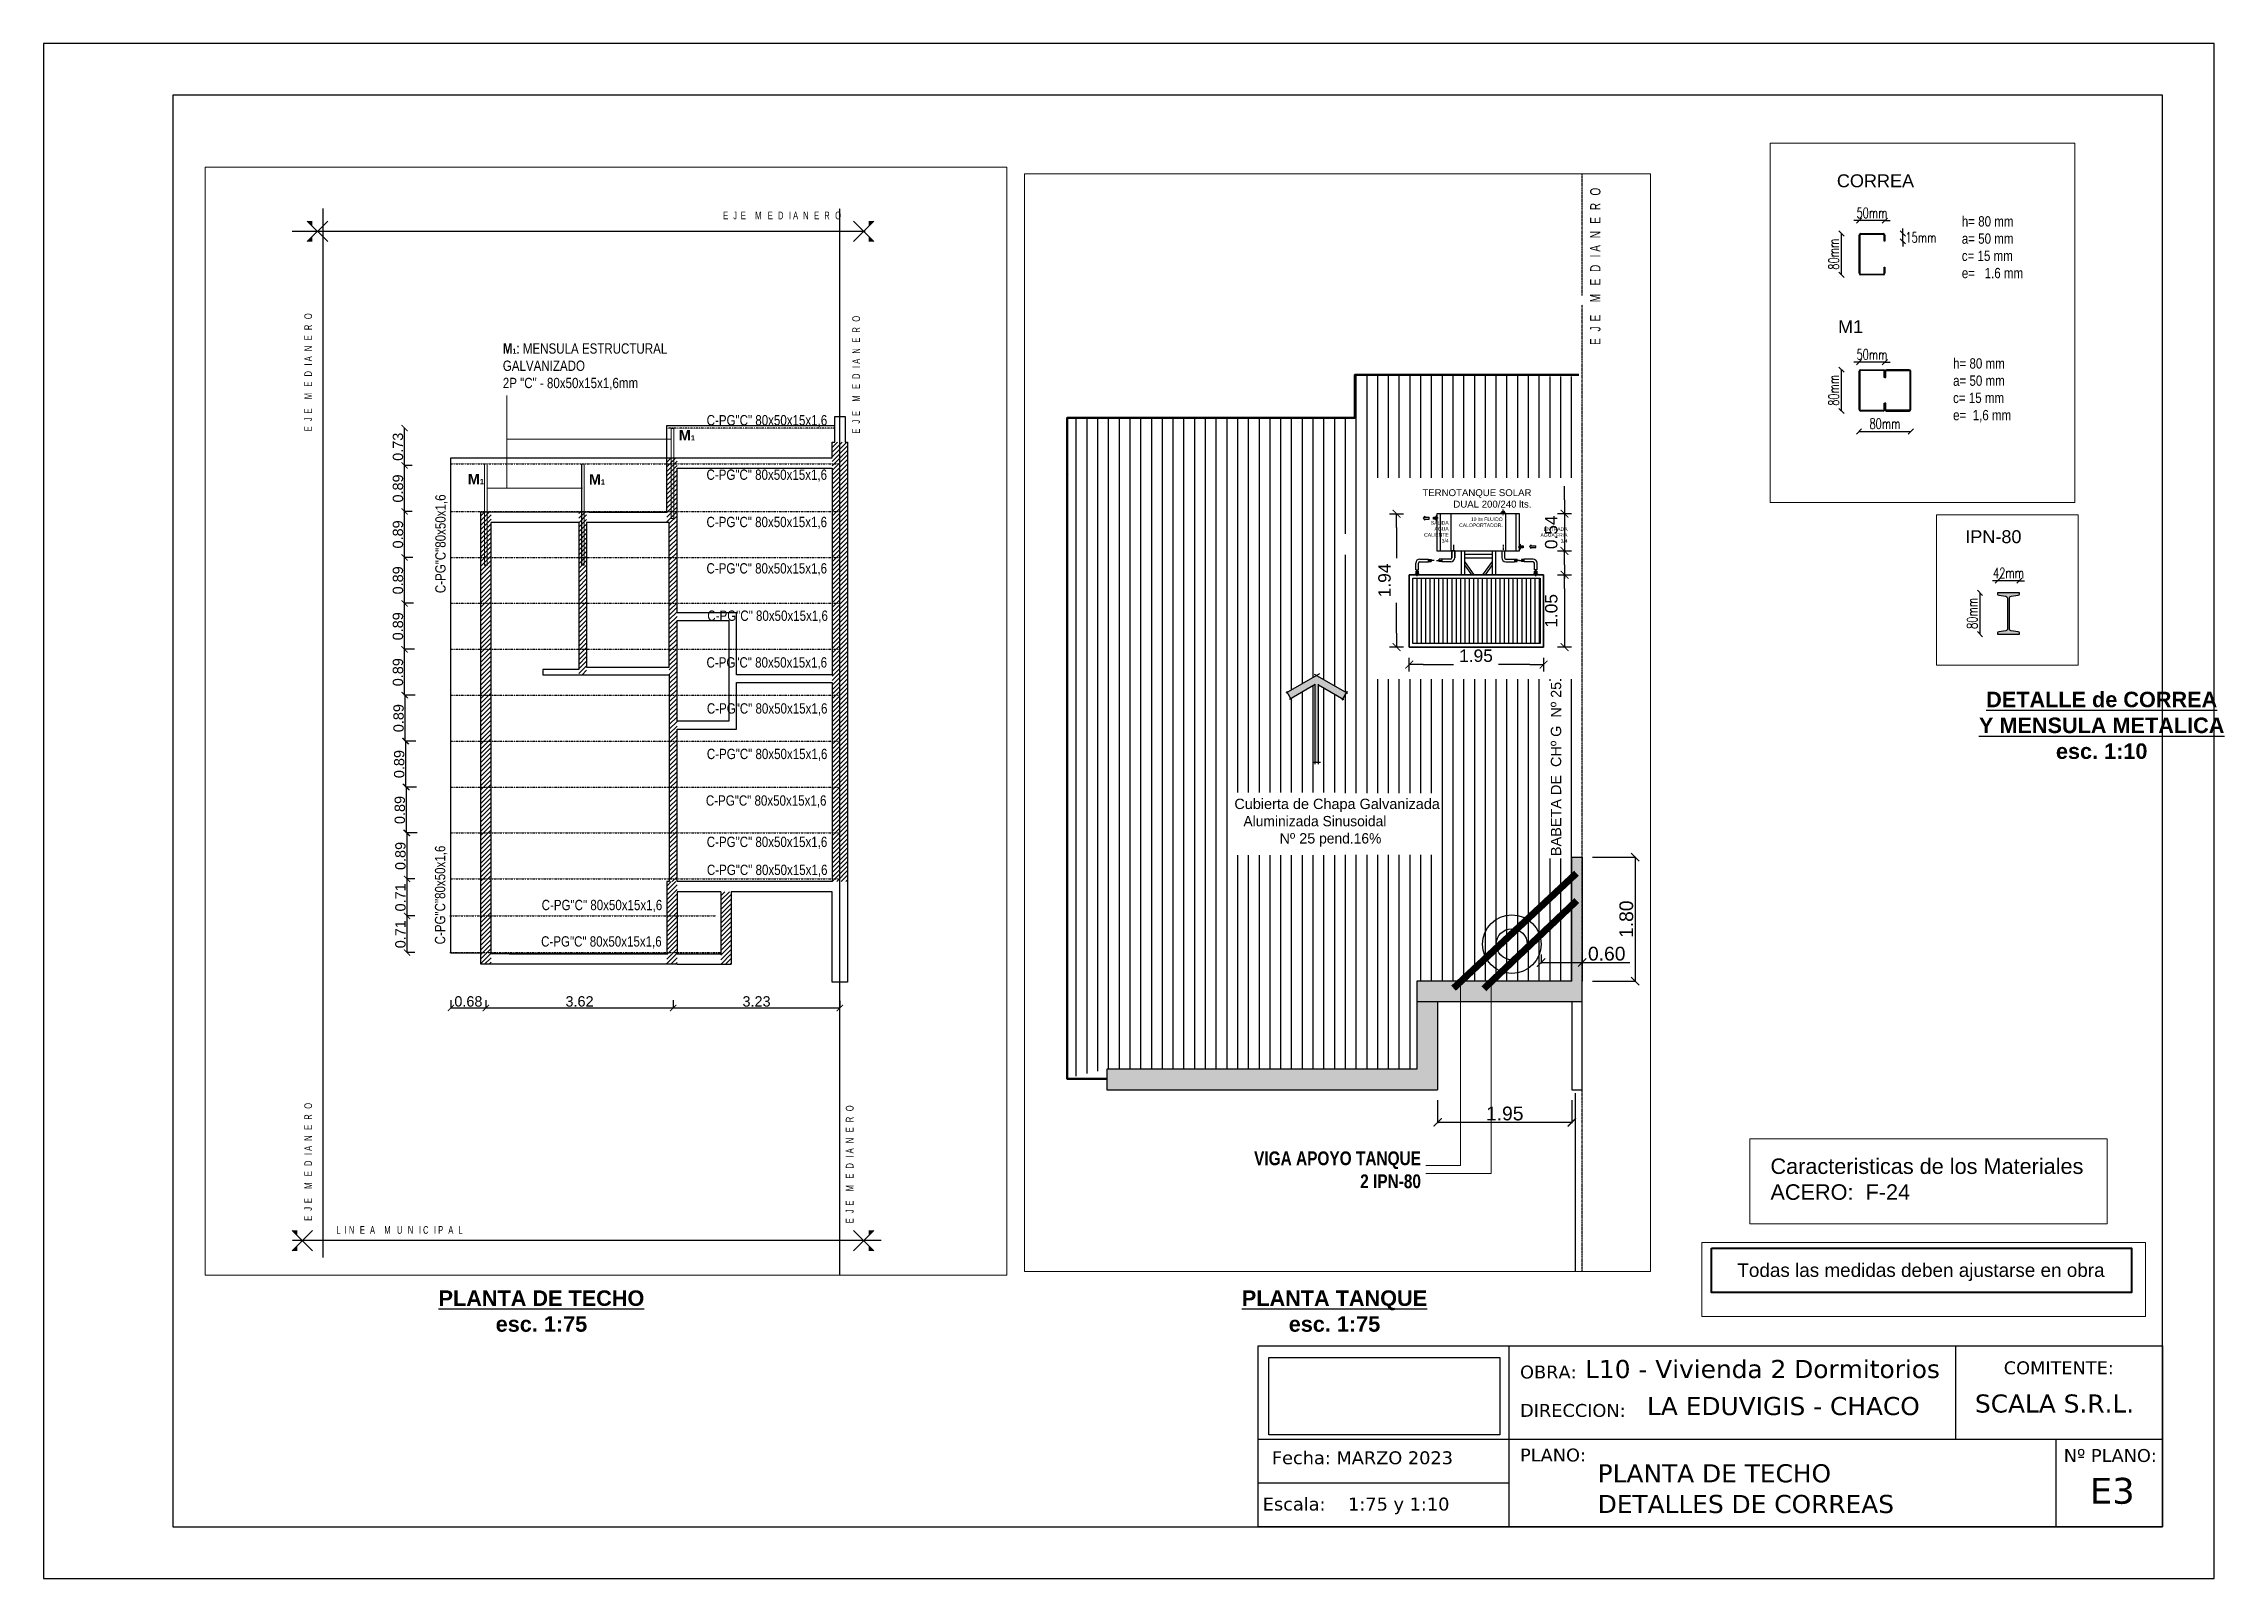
# Paper-space layout 'PL E3' of a CAD drawing. Header units: millimetres. Extents: x -18 to 404, y -3 to 294.
# The model-space entities are those that its viewports show. They can reach past a viewport. Long polylines and large blocks are cut down to what shows.
import ezdxf
from ezdxf.enums import TextEntityAlignment as Align

# ---------------------------------------------------------------- set-up
doc = ezdxf.new("R2010")
doc.units = ezdxf.units.MM
doc.header["$LTSCALE"] = 0.1
doc.header["$MEASUREMENT"] = 0
doc.header["$PDMODE"] = 3
doc.header["$PDSIZE"] = 0.1
for name, pattern in [('ACAD_ISO02W100', [15, 12, -3]), ('ACAD_ISO10W100', [18, 12, -3, 0, -3]), ('DASHDOT2', [12.7, 6.35, -3.175, 0, -3.175]), ('HIDDEN', [0.375, 0.25, -0.125]), ('HIDDEN2', [4.7625, 3.175, -1.5875])]:
    doc.linetypes.add(name, pattern=pattern)
doc.layers.get('DEFPOINTS').update_dxf_attribs({"color": 1})
doc.layers.add('00-COTAS', color=1, linetype='Continuous', lineweight=9)
doc.layers.add('SOMBRA', color=1, linetype='Continuous', lineweight=0)
for name, color, linetype in [('00-texto', 3, 'Continuous'), ('01', 1, 'Continuous'), ('02', 2, 'Continuous'), ('3', 3, 'Continuous'), ('ACCESORIO', 1, 'Continuous'), ('Carpinterías', 2, 'Continuous'), ('CONEX. AGUA CORR.', 170, 'Continuous'), ('CORREAS', 170, 'Continuous'), ('Cotas', 1, 'Continuous'), ('Cuadro de rotulación', 7, 'Continuous'), ('EJES', 6, 'Continuous'), ('EQUIP-SANIT', 2, 'Continuous'), ('ESTRUCTURAS', 3, 'Continuous'), ('Logo', 250, 'Continuous'), ('M-A-150', 4, 'Continuous'), ('MARCO DE CARATULA', 7, 'Continuous'), ('MARCO DE HOJA', 7, 'Continuous'), ('Muros', 3, 'Continuous'), ('PROYEC.TECHOS', 5, 'Continuous'), ('recuadro', 18, 'Continuous'), ('TEXTO', 2, 'Continuous'), ('Textos', 2, 'Continuous')]:
    doc.layers.add(name, color=color, linetype=linetype)
doc.styles.add('ARIAL', font='arial.ttf', dxfattribs={"height": 0.18})
doc.styles.add('Arial20', font='arial.ttf', dxfattribs={"height": 0.2})
doc.styles.add('Arial30', font='arial.ttf', dxfattribs={"width": 0.8, "height": 0.3})
doc.styles.add('COTAS', font='ROMANS.shx', dxfattribs={"width": 0.7})
doc.styles.add('general', font='arial.ttf')
doc.styles.add('Verdana', font='verdana.ttf')
doc.dimstyles.new('COTA-1-100', dxfattribs={"dimtxt": 0.2, "dimasz": 0.12, "dimexe": 0.012, "dimexo": 0.15, "dimgap": 0.025, "dimtad": 1, "dimzin": 0, "dimdsep": 46, "dimtxsty": 'Arial20', "dimblk1": 'ARCHTICK', "dimblk2": 'ARCHTICK', "dimsah": 1, "dimcen": 0.09, "dimclrd": 256, "dimclre": 256, "dimclrt": 256, "dimazin": 0, "dimtfac": 1, "dimtofl": 0, "dimtmove": 2, "dimatfit": 3, "dimldrblk": 'ARCHTICK', "dimfxl": 1, "dimtolj": 1, "dimtzin": 0, "dimarcsym": 0})
doc.dimstyles.new('COTA-20', dxfattribs={"dimscale": 1.75, "dimtxt": 0.015, "dimasz": 0.004, "dimexe": 0.08, "dimexo": 0.1, "dimgap": 0.005, "dimtad": 1, "dimzin": 0, "dimdsep": 46, "dimtxsty": 'COTAS', "dimblk": 'DOT', "dimcen": 0.1, "dimse1": 1, "dimse2": 1, "dimclrd": 256, "dimclre": 256, "dimclrt": 256, "dimadec": 0, "dimazin": 0, "dimtfac": 1, "dimtix": 1, "dimtmove": 2, "dimatfit": 3, "dimldrblk": 'DOT', "dimfxl": 0, "dimtolj": 1, "dimtzin": 0, "dimarcsym": 0})
doc.dimstyles.new('COTA100', dxfattribs={"dimtxt": 0.15, "dimasz": 0.2, "dimexe": 0, "dimexo": 0, "dimgap": 0.09, "dimtad": 1, "dimzin": 0, "dimdsep": 46, "dimtxsty": 'ARIAL', "dimblk": 'COTA_N', "dimcen": 0.1, "dimse1": 1, "dimse2": 1, "dimclrd": 256, "dimclrt": 1, "dimadec": 0, "dimazin": 0, "dimtfac": 1, "dimtix": 1, "dimtmove": 2, "dimatfit": 3, "dimldrblk": 'COTA_N', "dimfxl": 1, "dimtolj": 1, "dimtzin": 0, "dimarcsym": 0})
picture_1 = doc.add_image_def('image1.jpg', size_in_pixel=(756, 253))
pattern_1 = [(45, (637.39639, 363.28325), (-0.044194174, 0.044194174), [])]

psp = doc.layouts.new('PL E3')

# ---------------------------------------------------------------- texts
at = {"char_height": 3, "width": 113.6727, "attachment_point": 2}
for s, insert in [('\\pt159;{\\fArial|b1|i0|c0|p34;\\LDETALLE de CORREA\\PY MENSULA METALICA\\P\\lesc. 1:10}', (379.96, 168.28)), ('\\pt159;{\\fArial|b1|i0|c0|p34;\\LPLANTA DE TECHO\\P\\lesc. 1:75}', (78.06, 52.43)), ('\\pt159;{\\fArial|b1|i0|c0|p34;\\LPLANTA TANQUE\\P\\lesc. 1:75}', (231.51, 52.43))]:
    psp.add_mtext(s, dxfattribs=dict(at, insert=insert))
at = {"linetype": 'Continuous', "insert": (315.87, 77.96), "char_height": 3, "attachment_point": 1, "style": 'ARIAL'}
psp.add_mtext('Caracteristicas de los Materiales\\PACERO:  F-24 ', dxfattribs=at)
at = {"layer": '00-texto', "color": 250, "style": 'Verdana'}
psp.add_text('E3', height=5, dxfattribs=at).set_placement((377.65, 11.15))
at = {"layer": 'Cuadro de rotulación', "color": 250, "style": 'Verdana'}
for s, height, p in [('L10 - Vivienda 2 Dormitorios', 3.5, (280.01, 37.22)), ('LA EDUVIGIS - CHACO', 3.5, (291.99, 30.05)), ('SCALA S.R.L.', 3.5, (355.44, 30.54)), ('Fecha: MARZO 2023', 2.5, (219.4, 20.04)), ('PLANTA DE TECHO', 3.5, (282.44, 17.04)), ('DETALLES DE CORREAS', 3.5, (282.44, 11.1)), ('Escala:    1:75 y 1:10', 2.5, (217.63, 11.08))]:
    psp.add_text(s, height=height, dxfattribs=at).set_placement(p, align=Align.MIDDLE_LEFT)
for s, p in [('COMITENTE:', (361.01, 36.2)), ('OBRA:', (267.42, 35.38)), ('DIRECCION:', (267.42, 27.95)), ('PLANO:', (267.42, 19.32)), ('Nº PLANO:', (372.62, 19.23))]:
    psp.add_text(s, height=2.5, dxfattribs=at).set_placement(p)

msp = doc.modelspace()

# ---------------------------------------------------------------- texts
at = {"layer": 'ESTRUCTURAS', "style": 'Arial30'}
for s, p in [('IPN-80', (260.4709, 185.1522)), ('CORREA', (259.8035, 185.1184)), ('M1', (259.8058, 184.8362))]:
    msp.add_text(s, height=0.025, dxfattribs=at).set_placement(p)
at = {"layer": 'ESTRUCTURAS', "char_height": 0.02, "width": 0.228288, "attachment_point": 1, "style": 'Arial30'}
for s, insert in [('h= 80 mm\\Pa= 50 mm\\Pc= 15 mm\\Pe=   1.6 mm', (260.0453, 185.0624)), ('h= 80 mm\\Pa= 50 mm\\Pc= 15 mm\\Pe=  1,6 mm', (260.0284, 184.7875))]:
    msp.add_mtext(s, dxfattribs=dict(at, insert=insert))
at = {"layer": 'TEXTO', "char_height": 0.2, "style": 'Arial30'}
for s, insert, width, attachment_point in [('{\\fArial|b1|i0|c0|p34;M\\H0.5x;1}: MENSULA ESTRUCTURAL GALVANIZADO\\P2P "C" - 80x50x15x1,6mm', (313.7884, 178.2616), 3.196988, 1), ('C-PG"C" 80x50x15x1,6', (317.7329, 176.8739), 9.843168, 1), ('C-PG"C" 80x50x15x1,6', (317.7297, 175.8202), 9.843168, 1), ('C-PG"C" 80x50x15x1,6', (317.7297, 174.9047), 9.843168, 1), ('C-PG"C" 80x50x15x1,6', (317.7297, 174.0076), 9.843168, 1), ('C-PG"C" 80x50x15x1,6', (317.7462, 173.0914), 9.843168, 1), ('C-PG"C" 80x50x15x1,6', (317.73, 172.1874), 9.843168, 1), ('C-PG"C" 80x50x15x1,6', (317.7371, 171.2968), 9.843168, 1), ('C-PG"C" 80x50x15x1,6', (317.7364, 170.4162), 9.843168, 1), ('C-PG"C" 80x50x15x1,6', (317.7179, 169.5148), 9.843168, 1), ('C-PG"C" 80x50x15x1,6', (317.7347, 168.7144), 9.843168, 1), ('C-PG"C" 80x50x15x1,6', (317.738, 168.1728), 9.843168, 1), ('C-PG"C" 80x50x15x1,6', (314.5405, 167.4928), 9.843168, 1), ('C-PG"C" 80x50x15x1,6', (314.5298, 166.7879), 9.843168, 1), ('{\\fArial|b1|i0|c0|p34;VIGA APOYO TANQUE\\P2 IPN-80}', (288.8911, 166.3726), 3.196988, 3)]:
    msp.add_mtext(s, dxfattribs=dict(at, insert=insert, width=width, attachment_point=attachment_point))
at = {"layer": 'TEXTO', "char_height": 0.2, "width": 9.843168, "attachment_point": 1, "rotation": 90, "style": 'Arial30'}
for insert in [(312.4818, 173.4277), (312.4748, 166.6315)]:
    msp.add_mtext('C-PG"C"80x50x1,6', dxfattribs=dict(at, insert=insert))
at = {"layer": 'Textos', "linetype": 'Continuous', "style": 'ARIAL'}
msp.add_text('Todas las medidas deben ajustarse en obra', height=0.26145, dxfattribs=at).set_placement((244.8244, 165.9056))
at = {"layer": 'Textos', "attachment_point": 1}
for s, insert, char_height, width, style in [('{\\fArial|b0|i0|c0|p34;\\T2;EJE MEDIANERO}', (318.0517, 180.8113), 0.15, 2.994623, 'COTAS'), ('{\\fArial|b1|i0|c0|p34;M\\H0.5x;1} ', (317.1937, 176.582), 0.2, 11.596957, 'general'), ('{\\fArial|b1|i0|c0|p34;M\\H0.5x;1} ', (313.1109, 175.7359), 0.2, 11.596957, 'general'), ('{\\fArial|b1|i0|c0|p34;M\\H0.5x;1} ', (315.455, 175.73), 0.2, 11.596957, 'general'), ('{\\fArial|b0|i0|c0|p34;\\H1.5x;\\T2;LINEA MUNICIPAL}', (310.5659, 161.1807), 0.1, 3.194623, 'COTAS')]:
    msp.add_mtext(s, dxfattribs=dict(at, insert=insert, char_height=char_height, width=width, style=style))
at = {"layer": 'Textos', "char_height": 0.15, "width": 2.994623, "attachment_point": 1, "rotation": 90, "style": 'COTAS'}
for insert in [(291.3464, 178.0768), (309.9474, 176.561), (320.5501, 176.513), (309.9474, 161.2815), (320.4255, 161.2335)]:
    msp.add_mtext('{\\fArial|b0|i0|c0|p34;\\T2;EJE MEDIANERO}', dxfattribs=dict(at, insert=insert))
at = {"layer": 'Textos', "linetype": 'ACAD_ISO10W100', "attachment_point": 3}
for s, insert, char_height, width in [('{\\fArial|b0|i0|c0|p34;TERNOTANQUE SOLAR\\PDUAL 200/240 lts\\fArial|b0|i0|c186|p34;.}', (290.4948, 175.9833), 0.1, 1.848311), ('{\\fArial|b0|i0|c0|p34;10 lts FLUIDO\\PCALOPORTADOR\\fArial|b0|i0|c186|p34;.}', (290.0765, 175.5732), 0.052106, 0.963081), ('{\\fArial|b0|i0|c0|p34;SALIDA\\PAGUA\\PCALIENTE\\P3/4}', (289.2931, 175.5212), 0.052106, 0.963081), ('{\\fArial|b0|i0|c0|p34;ENTRADA\\PAGUA FRIA\\P3/4}', (291.0183, 175.4313), 0.052106, 0.963081)]:
    msp.add_mtext(s, dxfattribs=dict(at, insert=insert, char_height=char_height, width=width))
at = {"layer": 'Textos', "linetype": 'ACAD_ISO10W100', "lineweight": 50, "insert": (290.7762, 170.6594), "char_height": 0.15, "attachment_point": 1, "rotation": 90}
msp.add_mtext('{\\fArial|b0|i0|c0|p34;BABETA DE \\fArial|b0|i0|c238|p34; CH\\fArial|b0|i0|c0|p34;º\\fArial|b0|i0|c238|p34; G  N\\fArial|b0|i0|c0|p34;º\\fArial|b0|i0|c238|p34; 2\\fArial|b0|i0|c0|p34;5}', dxfattribs=at)
at = {"layer": 'Textos', "color": 1, "insert": (285.4972, 171.4914), "char_height": 0.15, "width": 4.335406, "attachment_point": 1}
msp.add_mtext('\\pi0.68627;{\\fArial|b0|i0|c238|p34;Cubierta de Chapa Galvanizada}\\P\\pi0.8177;Aluminizada Sinusoidal\\P\\pi1.3411;{\\fArial|b0|i0|c238|p34;Nº 25} pend.16%', dxfattribs=at)

# ---------------------------------------------------------------- blocks, each defined once
blk = doc.blocks.new('_Oblique')
at = {"color": 0, "linetype": 'ByBlock', "lineweight": -2}
blk.add_line((-0.5, -0.5), (0.5, 0.5), dxfattribs=at)
blk = doc.blocks.new('*D7')
at = {"layer": '00-COTAS', "lineweight": -2, "transparency": 16777216}
for p, q in [((259.8464, 185.0539), (259.8364, 185.0539)), ((259.8964, 185.0539), (259.8464, 185.0539)), ((259.8964, 185.0539), (259.9064, 185.0539))]:
    blk.add_line(p, q, dxfattribs=at)
at = {"layer": 'DEFPOINTS', "color": 0, "transparency": 16777216}
for p in [(259.8464, 185.0539), (259.8464, 185.0176), (259.8964, 185.0197)]:
    blk.add_point(p, dxfattribs=at)
at = {"layer": '00-COTAS', "lineweight": -2, "transparency": 16777216, "xscale": 0.01, "yscale": 0.01, "zscale": 0.01}
blk.add_blockref('_Oblique', (259.8464, 185.0539), dxfattribs=at)
at = {"layer": '00-COTAS', "lineweight": -2, "transparency": 16777216, "xscale": 0.01, "yscale": 0.01, "zscale": 0.01, "rotation": 180}
blk.add_blockref('_Oblique', (259.8964, 185.0539), dxfattribs=at)
at = {"layer": '00-COTAS', "transparency": 16777216, "insert": (259.8714, 185.0689), "char_height": 0.02, "attachment_point": 5, "style": 'COTAS'}
blk.add_mtext('\\A1;50mm', dxfattribs=at)
blk = doc.blocks.new('_Dot')
at = {"color": 0, "linetype": 'ByBlock', "lineweight": -2}
blk.add_line((-0.5, 0), (-1, 0), dxfattribs=at)
at = {"color": 0, "linetype": 'ByBlock', "const_width": 0.5}
blk.add_lwpolyline([(-0.25, 0, 1), (0.25, 0, 1)], format="xyb", close=True, dxfattribs=at)
blk = doc.blocks.new('*D8')
at = {"layer": '00-COTAS', "lineweight": -2, "transparency": 16777216}
blk.add_line((259.8124, 184.9488), (259.8124, 185.0288), dxfattribs=at)
at = {"layer": 'DEFPOINTS', "color": 0, "transparency": 16777216}
for p in [(259.8124, 185.0288), (259.856, 185.0288), (259.856, 184.9488)]:
    blk.add_point(p, dxfattribs=at)
at = {"layer": '00-COTAS', "lineweight": -2, "transparency": 16777216, "xscale": 0.01, "yscale": 0.01, "zscale": 0.01}
for p, rotation in [((259.8124, 185.0288), 90), ((259.8124, 184.9488), 270)]:
    blk.add_blockref('_Oblique', p, dxfattribs=dict(at, rotation=rotation))
at = {"layer": '00-COTAS', "transparency": 16777216, "insert": (259.7974, 184.9888), "char_height": 0.02, "attachment_point": 5, "rotation": 90, "style": 'COTAS'}
blk.add_mtext('\\A1;80mm', dxfattribs=at)
blk = doc.blocks.new('*D9')
at = {"layer": '00-COTAS', "lineweight": -2, "transparency": 16777216}
for p, q in [((259.9311, 185.0288), (259.9311, 185.0388)), ((259.9311, 185.0138), (259.9311, 185.0288)), ((259.9311, 185.0138), (259.9311, 185.0038))]:
    blk.add_line(p, q, dxfattribs=at)
at = {"layer": 'DEFPOINTS', "color": 0, "transparency": 16777216}
for p in [(259.8828, 185.0288), (259.8948, 185.0138), (259.9311, 185.0288)]:
    blk.add_point(p, dxfattribs=at)
at = {"layer": '00-COTAS', "lineweight": -2, "transparency": 16777216, "xscale": 0.01, "yscale": 0.01, "zscale": 0.01}
for p, rotation in [((259.9311, 185.0288), 270), ((259.9311, 185.0138), 90)]:
    blk.add_blockref('_Oblique', p, dxfattribs=dict(at, rotation=rotation))
at = {"layer": '00-COTAS', "transparency": 16777216, "insert": (259.9661, 185.0213), "char_height": 0.02, "attachment_point": 5, "style": 'COTAS'}
blk.add_mtext('\\A1;15mm', dxfattribs=at)
blk = doc.blocks.new('*D10')
at = {"layer": '00-COTAS', "lineweight": -2, "transparency": 16777216}
blk.add_line((259.8124, 184.6854), (259.8124, 184.7654), dxfattribs=at)
at = {"layer": 'DEFPOINTS', "color": 0, "transparency": 16777216}
for p in [(259.8124, 184.7654), (259.856, 184.7654), (259.856, 184.6854)]:
    blk.add_point(p, dxfattribs=at)
at = {"layer": '00-COTAS', "lineweight": -2, "transparency": 16777216, "xscale": 0.01, "yscale": 0.01, "zscale": 0.01}
for p, rotation in [((259.8124, 184.7654), 90), ((259.8124, 184.6854), 270)]:
    blk.add_blockref('_Oblique', p, dxfattribs=dict(at, rotation=rotation))
at = {"layer": '00-COTAS', "transparency": 16777216, "insert": (259.7974, 184.7254), "char_height": 0.02, "attachment_point": 5, "rotation": 90, "style": 'COTAS'}
blk.add_mtext('\\A1;80mm', dxfattribs=at)
blk = doc.blocks.new('SDFGBB')
blk.add_hatch(color=256).paths.add_polyline_path([(-0.3535, 0.3156), (-0.4018, 0.232), (0, 0), (0.4018, 0.232), (0.3535, 0.3156), (0.0244, 0.1257), (0.0244, 1.177), (-0.0218, 1.177), (-0.0218, 0.1241)])
for p, q in [((-0.0218, 1.2053), (-0.0218, 0.1156)), ((0.0244, 1.2053), (0.0244, 0.1156)), ((-0.051, 1.177), (0.0498, 1.177)), ((-0.412, 0.2142), (-0.3432, 0.3334)), ((-0.0218, 0.1241), (-0.3695, 0.3249)), ((0.0244, 0.1257), (0.3695, 0.3249)), ((0.412, 0.2142), (0.3432, 0.3334)), ((0.0373, -0.0215), (-0.4178, 0.2412)), ((-0.033, -0.019), (0.4178, 0.2412))]:
    blk.add_line(p, q)
blk = doc.blocks.new('UNION')
at = {"layer": 'ACCESORIO'}
for p, q in [((4193.8368, 1802.6519), (4193.8368, 1802.6919)), ((4193.8368, 1802.6919), (4193.8668, 1802.6919)), ((4193.8668, 1802.6919), (4193.8668, 1802.6519)), ((4193.8168, 1802.6419), (4193.8168, 1802.6519)), ((4193.8168, 1802.6519), (4193.8368, 1802.6519)), ((4193.8368, 1802.6519), (4193.8868, 1802.6519)), ((4193.8868, 1802.6419), (4193.8868, 1802.6519))]:
    blk.add_line(p, q, dxfattribs=at)
blk = doc.blocks.new('FLECHA')
at = {"layer": 'ACCESORIO'}
for p, q in [((4195.4705, 1803.0585), (4195.5205, 1803.0585)), ((4195.5205, 1803.0385), (4195.5205, 1803.0585)), ((4195.4705, 1803.0385), (4195.5205, 1803.0385))]:
    blk.add_line(p, q, dxfattribs=at)
blk.add_lwpolyline([(4195.4705, 1803.0585), (4195.4705, 1803.0705), (4195.4496, 1803.0484), (4195.4705, 1803.0263), (4195.4705, 1803.0385)], dxfattribs=at)
blk = doc.blocks.new('ACCESO P FLUIDO')
at = {"layer": 'ACCESORIO', "linetype": 'HIDDEN'}
blk.add_line((4195.0991, 1803.5082), (4195.0991, 1803.5876), dxfattribs=at)
at = {"layer": 'ACCESORIO'}
for p, q in [((4195.0641, 1803.5276), (4195.0641, 1803.5376)), ((4195.0641, 1803.5376), (4195.0841, 1803.5376)), ((4195.0841, 1803.5376), (4195.0841, 1803.5626)), ((4195.0841, 1803.5626), (4195.1141, 1803.5626)), ((4195.0841, 1803.5376), (4195.1341, 1803.5376)), ((4195.1141, 1803.5626), (4195.1141, 1803.5376)), ((4195.1341, 1803.5276), (4195.1341, 1803.5376))]:
    blk.add_line(p, q, dxfattribs=at)
blk = doc.blocks.new('COTA_N')
for p, q in [((0, 0.5), (0, -0.5)), ((-1, 0), (0, 0))]:
    blk.add_line(p, q)
at = {"const_width": 0.065}
blk.add_lwpolyline([(0.141, 0.141), (0.283, 0.283), (0, 0), (-0.141, -0.141), (-0.283, -0.283)], dxfattribs=at)
blk = doc.blocks.new('*D21')
at = {"layer": 'Cotas', "lineweight": -2, "ltscale": 0.02, "transparency": 16777216}
blk.add_line((290.9747, 174.5424), (290.9747, 173.8924), dxfattribs=at)
at = {"layer": 'DEFPOINTS', "color": 0, "ltscale": 0.02, "transparency": 16777216}
for p in [(290.6713, 174.7424), (290.9747, 174.7424), (290.6713, 173.6924)]:
    blk.add_point(p, dxfattribs=at)
at = {"layer": 'Cotas', "lineweight": -2, "ltscale": 0.02, "transparency": 16777216, "xscale": 0.2, "yscale": 0.2, "zscale": 0.2}
for p, rotation in [((290.9747, 174.7424), 90), ((290.9747, 173.6924), 270)]:
    blk.add_blockref('COTA_N', p, dxfattribs=dict(at, rotation=rotation))
at = {"layer": 'Cotas', "color": 2, "ltscale": 0.02, "transparency": 16777216, "insert": (290.7828, 174.2174), "char_height": 0.18, "attachment_point": 5, "rotation": 90, "style": 'ARIAL'}
blk.add_mtext('\\A1;1.05', dxfattribs=at)
blk = doc.blocks.new('*D22')
at = {"layer": 'Cotas', "lineweight": -2, "ltscale": 0.02, "transparency": 16777216}
for p, q in [((288.9213, 173.4382), (289.3641, 173.4382)), ((290.4713, 173.4382), (290.016, 173.4382))]:
    blk.add_line(p, q, dxfattribs=at)
at = {"layer": 'DEFPOINTS', "color": 0, "ltscale": 0.02, "transparency": 16777216}
for p in [(288.7213, 173.6924), (290.6713, 173.6924), (290.6713, 173.4382)]:
    blk.add_point(p, dxfattribs=at)
at = {"layer": 'Cotas', "lineweight": -2, "ltscale": 0.02, "transparency": 16777216, "xscale": 0.2, "yscale": 0.2, "zscale": 0.2, "rotation": 180}
blk.add_blockref('COTA_N', (288.7213, 173.4382), dxfattribs=at)
at = {"layer": 'Cotas', "lineweight": -2, "ltscale": 0.02, "transparency": 16777216, "xscale": 0.2, "yscale": 0.2, "zscale": 0.2}
blk.add_blockref('COTA_N', (290.6713, 173.4382), dxfattribs=at)
at = {"layer": 'Cotas', "color": 2, "ltscale": 0.02, "transparency": 16777216, "insert": (289.6901, 173.5658), "char_height": 0.18, "attachment_point": 5, "style": 'ARIAL'}
blk.add_mtext('\\A1;1.95', dxfattribs=at)
blk = doc.blocks.new('*D23')
at = {"layer": 'Cotas', "lineweight": -2, "ltscale": 0.02, "transparency": 16777216}
for p, q in [((288.5369, 175.4282), (288.5369, 174.9843)), ((288.5369, 173.8924), (288.5369, 174.3345))]:
    blk.add_line(p, q, dxfattribs=at)
at = {"layer": 'DEFPOINTS', "color": 0, "ltscale": 0.02, "transparency": 16777216}
for p in [(288.5369, 175.6282), (288.9334, 175.6282), (288.9215, 173.6924)]:
    blk.add_point(p, dxfattribs=at)
at = {"layer": 'Cotas', "lineweight": -2, "ltscale": 0.02, "transparency": 16777216, "xscale": 0.2, "yscale": 0.2, "zscale": 0.2}
for p, rotation in [((288.5369, 175.6282), 90), ((288.5369, 173.6924), 270)]:
    blk.add_blockref('COTA_N', p, dxfattribs=dict(at, rotation=rotation))
at = {"layer": 'Cotas', "color": 2, "ltscale": 0.02, "transparency": 16777216, "insert": (288.3631, 174.6594), "char_height": 0.18, "attachment_point": 5, "rotation": 90, "style": 'ARIAL'}
blk.add_mtext('\\A1;1.94', dxfattribs=at)
blk = doc.blocks.new('*D24')
at = {"layer": 'Cotas', "lineweight": -2, "ltscale": 0.02, "transparency": 16777216}
for p, q in [((290.974, 175.8282), (290.974, 176.0282)), ((290.974, 175.6282), (290.974, 175.0882)), ((290.974, 174.8882), (290.974, 174.6882))]:
    blk.add_line(p, q, dxfattribs=at)
at = {"layer": 'DEFPOINTS', "color": 0, "ltscale": 0.02, "transparency": 16777216}
for p in [(290.3223, 175.6282), (290.974, 175.6282), (290.3223, 175.0882)]:
    blk.add_point(p, dxfattribs=at)
at = {"layer": 'Cotas', "lineweight": -2, "ltscale": 0.02, "transparency": 16777216, "xscale": 0.2, "yscale": 0.2, "zscale": 0.2}
for p, rotation in [((290.974, 175.6282), 270), ((290.974, 175.0882), 90)]:
    blk.add_blockref('COTA_N', p, dxfattribs=dict(at, rotation=rotation))
at = {"layer": 'Cotas', "color": 2, "ltscale": 0.02, "transparency": 16777216, "insert": (290.7821, 175.3582), "char_height": 0.18, "attachment_point": 5, "rotation": 90, "style": 'ARIAL'}
blk.add_mtext('\\A1;0.54', dxfattribs=at)
blk = doc.blocks.new('*D36')
at = {"layer": '00-COTAS', "lineweight": -2, "transparency": 16777216}
for p, q in [((259.8464, 184.7798), (259.8364, 184.7798)), ((259.8964, 184.7798), (259.8464, 184.7798)), ((259.8964, 184.7798), (259.9064, 184.7798))]:
    blk.add_line(p, q, dxfattribs=at)
at = {"layer": 'DEFPOINTS', "color": 0, "transparency": 16777216}
for p in [(259.8464, 184.7798), (259.8464, 184.7434), (259.8964, 184.7456)]:
    blk.add_point(p, dxfattribs=at)
at = {"layer": '00-COTAS', "lineweight": -2, "transparency": 16777216, "xscale": 0.01, "yscale": 0.01, "zscale": 0.01}
blk.add_blockref('_Oblique', (259.8464, 184.7798), dxfattribs=at)
at = {"layer": '00-COTAS', "lineweight": -2, "transparency": 16777216, "xscale": 0.01, "yscale": 0.01, "zscale": 0.01, "rotation": 180}
blk.add_blockref('_Oblique', (259.8964, 184.7798), dxfattribs=at)
at = {"layer": '00-COTAS', "transparency": 16777216, "insert": (259.8714, 184.7948), "char_height": 0.02, "attachment_point": 5, "style": 'COTAS'}
blk.add_mtext('\\A1;50mm', dxfattribs=at)
blk = doc.blocks.new('_ARCHTICK')
at = {"color": 0, "linetype": 'ByBlock', "const_width": 0.15}
blk.add_lwpolyline([(-0.5, -0.5), (0.5, 0.5)], dxfattribs=at)
blk = doc.blocks.new('*D51')
at = {"layer": 'Cotas', "lineweight": -2, "transparency": 16777216}
for p, q in [((317.0851, 165.5493), (317.0851, 165.4113)), ((320.3101, 165.5373), (320.3101, 165.4113)), ((320.3101, 165.3993), (317.0851, 165.3993))]:
    blk.add_line(p, q, dxfattribs=at)
at = {"layer": 'DEFPOINTS', "color": 0, "transparency": 16777216}
for p in [(317.0851, 165.3993), (317.0851, 165.3993), (320.3101, 165.3873)]:
    blk.add_point(p, dxfattribs=at)
at = {"layer": 'Cotas', "lineweight": -2, "transparency": 16777216, "xscale": 0.12, "yscale": 0.12, "zscale": 0.12, "rotation": 180}
blk.add_blockref('_ARCHTICK', (317.0851, 165.3993), dxfattribs=at)
at = {"layer": 'Cotas', "lineweight": -2, "transparency": 16777216, "xscale": 0.12, "yscale": 0.12, "zscale": 0.12}
blk.add_blockref('_ARCHTICK', (320.3101, 165.3993), dxfattribs=at)
at = {"layer": 'Cotas', "color": 2, "transparency": 16777216, "insert": (318.6976, 165.5265), "char_height": 0.2, "attachment_point": 5, "style": 'Arial20'}
blk.add_mtext('\\A1;3.23', dxfattribs=at)
blk = doc.blocks.new('*D50')
at = {"layer": 'Cotas', "lineweight": -2, "transparency": 16777216}
for p, q in [((313.4601, 165.5493), (313.4601, 165.4113)), ((317.0851, 165.5493), (317.0851, 165.4113)), ((317.0851, 165.3993), (313.4601, 165.3993))]:
    blk.add_line(p, q, dxfattribs=at)
at = {"layer": 'DEFPOINTS', "color": 0, "transparency": 16777216}
for p in [(313.4601, 165.3993), (313.4601, 165.3993), (317.0851, 165.3993)]:
    blk.add_point(p, dxfattribs=at)
at = {"layer": 'Cotas', "lineweight": -2, "transparency": 16777216, "xscale": 0.12, "yscale": 0.12, "zscale": 0.12, "rotation": 180}
blk.add_blockref('_ARCHTICK', (313.4601, 165.3993), dxfattribs=at)
at = {"layer": 'Cotas', "lineweight": -2, "transparency": 16777216, "xscale": 0.12, "yscale": 0.12, "zscale": 0.12}
blk.add_blockref('_ARCHTICK', (317.0851, 165.3993), dxfattribs=at)
at = {"layer": 'Cotas', "color": 2, "transparency": 16777216, "insert": (315.2726, 165.5265), "char_height": 0.2, "attachment_point": 5, "style": 'Arial20'}
blk.add_mtext('\\A1;3.62', dxfattribs=at)
blk = doc.blocks.new('*D52')
at = {"layer": 'Cotas', "lineweight": -2, "transparency": 16777216}
for p, q in [((312.7851, 165.5493), (312.7851, 165.4113)), ((313.4601, 165.5493), (313.4601, 165.4113)), ((313.4601, 165.3993), (312.7851, 165.3993))]:
    blk.add_line(p, q, dxfattribs=at)
at = {"layer": 'DEFPOINTS', "color": 0, "transparency": 16777216}
for p in [(312.7851, 165.3993), (312.7851, 165.3993), (313.4601, 165.3993)]:
    blk.add_point(p, dxfattribs=at)
at = {"layer": 'Cotas', "lineweight": -2, "transparency": 16777216, "xscale": 0.12, "yscale": 0.12, "zscale": 0.12, "rotation": 180}
blk.add_blockref('_ARCHTICK', (312.7851, 165.3993), dxfattribs=at)
at = {"layer": 'Cotas', "lineweight": -2, "transparency": 16777216, "xscale": 0.12, "yscale": 0.12, "zscale": 0.12}
blk.add_blockref('_ARCHTICK', (313.4601, 165.3993), dxfattribs=at)
at = {"layer": 'Cotas', "color": 2, "transparency": 16777216, "insert": (313.1226, 165.5264), "char_height": 0.2, "attachment_point": 5, "style": 'Arial20'}
blk.add_mtext('\\A1;0.68', dxfattribs=at)
blk = doc.blocks.new('SIMETRIA')
for p, q in [((-0.53, 0.53), (0.53, -0.53)), ((0.53, 0.53), (-0.53, -0.53))]:
    blk.add_line(p, q)
for points in [[(-0.53, 0.53), (-0.265, 0.265), (-0.53, 0.265)], [(0.53, 0.53), (0.265, 0.265), (0.53, 0.265)]]:
    blk.add_solid(points)
blk = doc.blocks.new('*D53')
at = {"layer": 'Cotas', "lineweight": -2, "transparency": 16777216}
for p, q in [((311.9353, 166.4726), (311.9353, 167.1826)), ((312.0853, 167.1826), (311.9473, 167.1826)), ((312.0853, 166.4726), (311.9473, 166.4726))]:
    blk.add_line(p, q, dxfattribs=at)
at = {"layer": 'DEFPOINTS', "color": 0, "transparency": 16777216}
for p in [(311.9353, 167.1826), (311.9353, 167.1826), (311.9353, 166.4726)]:
    blk.add_point(p, dxfattribs=at)
at = {"layer": 'Cotas', "lineweight": -2, "transparency": 16777216, "xscale": 0.12, "yscale": 0.12, "zscale": 0.12}
for p, rotation in [((311.9353, 167.1826), 90), ((311.9353, 166.4726), 270)]:
    blk.add_blockref('_ARCHTICK', p, dxfattribs=dict(at, rotation=rotation))
at = {"layer": 'Cotas', "color": 2, "transparency": 16777216, "insert": (311.8082, 166.8276), "char_height": 0.2, "attachment_point": 5, "rotation": 90, "style": 'Arial20'}
blk.add_mtext('\\A1;0.71', dxfattribs=at)
blk = doc.blocks.new('*D54')
at = {"layer": 'Cotas', "lineweight": -2, "transparency": 16777216}
for p, q in [((311.9353, 167.1826), (311.9353, 167.8975)), ((312.0853, 167.8975), (311.9473, 167.8975)), ((312.0853, 167.1826), (311.9473, 167.1826))]:
    blk.add_line(p, q, dxfattribs=at)
at = {"layer": 'DEFPOINTS', "color": 0, "transparency": 16777216}
for p in [(311.9353, 167.8975), (311.9353, 167.8975), (311.9353, 167.1826)]:
    blk.add_point(p, dxfattribs=at)
at = {"layer": 'Cotas', "lineweight": -2, "transparency": 16777216, "xscale": 0.12, "yscale": 0.12, "zscale": 0.12}
for p, rotation in [((311.9353, 167.8975), 90), ((311.9353, 167.1826), 270)]:
    blk.add_blockref('_ARCHTICK', p, dxfattribs=dict(at, rotation=rotation))
at = {"layer": 'Cotas', "color": 2, "transparency": 16777216, "insert": (311.8082, 167.54), "char_height": 0.2, "attachment_point": 5, "rotation": 90, "style": 'Arial20'}
blk.add_mtext('\\A1;0.71', dxfattribs=at)
blk = doc.blocks.new('*D55')
at = {"layer": 'Cotas', "lineweight": -2, "transparency": 16777216}
for p, q in [((311.8873, 176.6226), (311.8753, 176.6226)), ((311.8873, 175.8975), (311.8873, 176.6226)), ((312.0373, 175.8975), (311.8993, 175.8975))]:
    blk.add_line(p, q, dxfattribs=at)
at = {"layer": 'DEFPOINTS', "color": 0, "transparency": 16777216}
for p in [(311.8873, 176.6226), (312.0373, 176.6226), (311.8873, 175.8975)]:
    blk.add_point(p, dxfattribs=at)
at = {"layer": 'Cotas', "lineweight": -2, "transparency": 16777216, "xscale": 0.12, "yscale": 0.12, "zscale": 0.12}
for p, rotation in [((311.8873, 176.6226), 90), ((311.8873, 175.8975), 270)]:
    blk.add_blockref('_ARCHTICK', p, dxfattribs=dict(at, rotation=rotation))
at = {"layer": 'Cotas', "color": 2, "transparency": 16777216, "insert": (311.7601, 176.26), "char_height": 0.2, "attachment_point": 5, "rotation": 90, "style": 'Arial20'}
blk.add_mtext('\\A1;0.73', dxfattribs=at)
blk = doc.blocks.new('*D57')
at = {"layer": '00-COTAS', "lineweight": -2, "transparency": 16777216}
for p, q in [((260.5335, 185.0795), (260.5235, 185.0795)), ((260.5755, 185.0795), (260.5335, 185.0795)), ((260.5755, 185.0795), (260.5855, 185.0795))]:
    blk.add_line(p, q, dxfattribs=at)
at = {"layer": 'DEFPOINTS', "color": 0, "transparency": 16777216}
for p in [(260.5335, 185.0795), (260.5335, 185.0562), (260.5755, 185.0562)]:
    blk.add_point(p, dxfattribs=at)
at = {"layer": '00-COTAS', "lineweight": -2, "transparency": 16777216, "xscale": 0.01, "yscale": 0.01, "zscale": 0.01}
blk.add_blockref('_Oblique', (260.5335, 185.0795), dxfattribs=at)
at = {"layer": '00-COTAS', "lineweight": -2, "transparency": 16777216, "xscale": 0.01, "yscale": 0.01, "zscale": 0.01, "rotation": 180}
blk.add_blockref('_Oblique', (260.5755, 185.0795), dxfattribs=at)
at = {"layer": '00-COTAS', "transparency": 16777216, "insert": (260.5545, 185.0945), "char_height": 0.02, "attachment_point": 5, "style": 'COTAS'}
blk.add_mtext('\\A1;42mm', dxfattribs=at)
blk = doc.blocks.new('*D58')
at = {"layer": '00-COTAS', "lineweight": -2, "transparency": 16777216}
blk.add_line((260.4994, 184.9762), (260.4994, 185.0562), dxfattribs=at)
at = {"layer": 'DEFPOINTS', "color": 0, "transparency": 16777216}
for p in [(260.4994, 185.0562), (260.5335, 185.0562), (260.5335, 184.9762)]:
    blk.add_point(p, dxfattribs=at)
at = {"layer": '00-COTAS', "lineweight": -2, "transparency": 16777216, "xscale": 0.01, "yscale": 0.01, "zscale": 0.01}
for p, rotation in [((260.4994, 185.0562), 90), ((260.4994, 184.9762), 270)]:
    blk.add_blockref('_Oblique', p, dxfattribs=dict(at, rotation=rotation))
at = {"layer": '00-COTAS', "transparency": 16777216, "insert": (260.4844, 185.0162), "char_height": 0.02, "attachment_point": 5, "rotation": 90, "style": 'COTAS'}
blk.add_mtext('\\A1;80mm', dxfattribs=at)
blk = doc.blocks.new('*D59')
at = {"layer": '00-COTAS', "lineweight": -2, "transparency": 16777216}
blk.add_line((259.8464, 184.6459), (259.9465, 184.6459), dxfattribs=at)
at = {"layer": 'DEFPOINTS', "color": 0, "transparency": 16777216}
for p in [(259.8464, 184.6886), (259.9465, 184.6886), (259.9465, 184.6459)]:
    blk.add_point(p, dxfattribs=at)
at = {"layer": '00-COTAS', "lineweight": -2, "transparency": 16777216, "xscale": 0.01, "yscale": 0.01, "zscale": 0.01, "rotation": 180}
blk.add_blockref('_Oblique', (259.8464, 184.6459), dxfattribs=at)
at = {"layer": '00-COTAS', "lineweight": -2, "transparency": 16777216, "xscale": 0.01, "yscale": 0.01, "zscale": 0.01}
blk.add_blockref('_Oblique', (259.9465, 184.6459), dxfattribs=at)
at = {"layer": '00-COTAS', "transparency": 16777216, "insert": (259.8965, 184.6609), "char_height": 0.02, "attachment_point": 5, "style": 'COTAS'}
blk.add_mtext('\\A1;80mm', dxfattribs=at)
blk = doc.blocks.new('*D60')
at = {"layer": 'Cotas', "lineweight": -2, "transparency": 16777216}
for p, q in [((291.3809, 170.6424), (292.0111, 170.6424)), ((291.9991, 170.6424), (291.9991, 168.8424)), ((291.3809, 168.8424), (292.0111, 168.8424))]:
    blk.add_line(p, q, dxfattribs=at)
at = {"layer": 'DEFPOINTS', "color": 0, "transparency": 16777216}
for p in [(291.2309, 170.6424), (291.2309, 168.8424), (291.9991, 168.8424)]:
    blk.add_point(p, dxfattribs=at)
at = {"layer": 'Cotas', "lineweight": -2, "transparency": 16777216, "xscale": 0.12, "yscale": 0.12, "zscale": 0.12}
for p, rotation in [((291.9991, 170.6424), 90), ((291.9991, 168.8424), 270)]:
    blk.add_blockref('_ARCHTICK', p, dxfattribs=dict(at, rotation=rotation))
at = {"layer": 'Cotas', "color": 2, "transparency": 16777216, "insert": (291.872, 169.7424), "char_height": 0.2, "attachment_point": 5, "rotation": 90, "style": 'Arial20'}
blk.add_mtext('\\A1;1.80', dxfattribs=at)
blk = doc.blocks.new('*D63')
at = {"layer": 'Cotas', "lineweight": -2, "transparency": 16777216}
for p, q in [((312.1292, 168.7864), (311.9233, 168.7864)), ((311.9353, 167.8975), (311.9353, 168.7864)), ((312.0853, 167.8975), (311.9473, 167.8975))]:
    blk.add_line(p, q, dxfattribs=at)
at = {"layer": 'DEFPOINTS', "color": 0, "transparency": 16777216}
for p in [(311.9353, 168.7864), (312.2792, 168.7864), (311.9353, 167.8975)]:
    blk.add_point(p, dxfattribs=at)
at = {"layer": 'Cotas', "lineweight": -2, "transparency": 16777216, "xscale": 0.12, "yscale": 0.12, "zscale": 0.12}
for p, rotation in [((311.9353, 168.7864), 90), ((311.9353, 167.8975), 270)]:
    blk.add_blockref('_ARCHTICK', p, dxfattribs=dict(at, rotation=rotation))
at = {"layer": 'Cotas', "color": 2, "transparency": 16777216, "insert": (311.8082, 168.342), "char_height": 0.2, "attachment_point": 5, "rotation": 90, "style": 'Arial20'}
blk.add_mtext('\\A1;0.89', dxfattribs=at)
blk = doc.blocks.new('*D64')
at = {"layer": 'Cotas', "lineweight": -2, "transparency": 16777216}
for p, q in [((312.1172, 169.6753), (311.9113, 169.6753)), ((311.9233, 168.7864), (311.9233, 169.6753)), ((312.0733, 168.7864), (311.9353, 168.7864))]:
    blk.add_line(p, q, dxfattribs=at)
at = {"layer": 'DEFPOINTS', "color": 0, "transparency": 16777216}
for p in [(311.9233, 169.6753), (312.2672, 169.6753), (311.9233, 168.7864)]:
    blk.add_point(p, dxfattribs=at)
at = {"layer": 'Cotas', "lineweight": -2, "transparency": 16777216, "xscale": 0.12, "yscale": 0.12, "zscale": 0.12}
for p, rotation in [((311.9233, 169.6753), 90), ((311.9233, 168.7864), 270)]:
    blk.add_blockref('_ARCHTICK', p, dxfattribs=dict(at, rotation=rotation))
at = {"layer": 'Cotas', "color": 2, "transparency": 16777216, "insert": (311.7962, 169.2309), "char_height": 0.2, "attachment_point": 5, "rotation": 90, "style": 'Arial20'}
blk.add_mtext('\\A1;0.89', dxfattribs=at)
blk = doc.blocks.new('*D65')
at = {"layer": 'Cotas', "lineweight": -2, "transparency": 16777216}
for p, q in [((312.1052, 170.5642), (311.8993, 170.5642)), ((311.9113, 169.6753), (311.9113, 170.5642)), ((312.0613, 169.6753), (311.9233, 169.6753))]:
    blk.add_line(p, q, dxfattribs=at)
at = {"layer": 'DEFPOINTS', "color": 0, "transparency": 16777216}
for p in [(311.9113, 170.5642), (312.2552, 170.5642), (311.9113, 169.6753)]:
    blk.add_point(p, dxfattribs=at)
at = {"layer": 'Cotas', "lineweight": -2, "transparency": 16777216, "xscale": 0.12, "yscale": 0.12, "zscale": 0.12}
for p, rotation in [((311.9113, 170.5642), 90), ((311.9113, 169.6753), 270)]:
    blk.add_blockref('_ARCHTICK', p, dxfattribs=dict(at, rotation=rotation))
at = {"layer": 'Cotas', "color": 2, "transparency": 16777216, "insert": (311.7842, 170.1197), "char_height": 0.2, "attachment_point": 5, "rotation": 90, "style": 'Arial20'}
blk.add_mtext('\\A1;0.89', dxfattribs=at)
blk = doc.blocks.new('*D66')
at = {"layer": 'Cotas', "lineweight": -2, "transparency": 16777216}
for p, q in [((312.0932, 171.4531), (311.8873, 171.4531)), ((311.8993, 170.5642), (311.8993, 171.4531)), ((312.0493, 170.5642), (311.9113, 170.5642))]:
    blk.add_line(p, q, dxfattribs=at)
at = {"layer": 'DEFPOINTS', "color": 0, "transparency": 16777216}
for p in [(311.8993, 171.4531), (312.2432, 171.4531), (311.8993, 170.5642)]:
    blk.add_point(p, dxfattribs=at)
at = {"layer": 'Cotas', "lineweight": -2, "transparency": 16777216, "xscale": 0.12, "yscale": 0.12, "zscale": 0.12}
for p, rotation in [((311.8993, 171.4531), 90), ((311.8993, 170.5642), 270)]:
    blk.add_blockref('_ARCHTICK', p, dxfattribs=dict(at, rotation=rotation))
at = {"layer": 'Cotas', "color": 2, "transparency": 16777216, "insert": (311.7722, 171.0086), "char_height": 0.2, "attachment_point": 5, "rotation": 90, "style": 'Arial20'}
blk.add_mtext('\\A1;0.89', dxfattribs=at)
blk = doc.blocks.new('*D67')
at = {"layer": 'Cotas', "lineweight": -2, "transparency": 16777216}
for p, q in [((312.0812, 172.342), (311.8753, 172.342)), ((311.8873, 171.4531), (311.8873, 172.342)), ((312.0373, 171.4531), (311.8993, 171.4531))]:
    blk.add_line(p, q, dxfattribs=at)
at = {"layer": 'DEFPOINTS', "color": 0, "transparency": 16777216}
for p in [(311.8873, 172.342), (312.2312, 172.342), (311.8873, 171.4531)]:
    blk.add_point(p, dxfattribs=at)
at = {"layer": 'Cotas', "lineweight": -2, "transparency": 16777216, "xscale": 0.12, "yscale": 0.12, "zscale": 0.12}
for p, rotation in [((311.8873, 172.342), 90), ((311.8873, 171.4531), 270)]:
    blk.add_blockref('_ARCHTICK', p, dxfattribs=dict(at, rotation=rotation))
at = {"layer": 'Cotas', "color": 2, "transparency": 16777216, "insert": (311.7602, 171.8975), "char_height": 0.2, "attachment_point": 5, "rotation": 90, "style": 'Arial20'}
blk.add_mtext('\\A1;0.89', dxfattribs=at)
blk = doc.blocks.new('*D68')
at = {"layer": 'Cotas', "lineweight": -2, "transparency": 16777216}
for p, q in [((312.0572, 173.2309), (311.8753, 173.2309)), ((311.8873, 172.342), (311.8873, 173.2309)), ((312.0373, 172.342), (311.8993, 172.342))]:
    blk.add_line(p, q, dxfattribs=at)
at = {"layer": 'DEFPOINTS', "color": 0, "transparency": 16777216}
for p in [(311.8873, 173.2309), (312.2072, 173.2309), (311.8873, 172.342)]:
    blk.add_point(p, dxfattribs=at)
at = {"layer": 'Cotas', "lineweight": -2, "transparency": 16777216, "xscale": 0.12, "yscale": 0.12, "zscale": 0.12}
for p, rotation in [((311.8873, 173.2309), 90), ((311.8873, 172.342), 270)]:
    blk.add_blockref('_ARCHTICK', p, dxfattribs=dict(at, rotation=rotation))
at = {"layer": 'Cotas', "color": 2, "transparency": 16777216, "insert": (311.7602, 172.7864), "char_height": 0.2, "attachment_point": 5, "rotation": 90, "style": 'Arial20'}
blk.add_mtext('\\A1;0.89', dxfattribs=at)
blk = doc.blocks.new('*D69')
at = {"layer": 'Cotas', "lineweight": -2, "transparency": 16777216}
for p, q in [((312.0452, 174.1197), (311.8753, 174.1197)), ((311.8873, 173.2309), (311.8873, 174.1197)), ((312.0373, 173.2309), (311.8993, 173.2309))]:
    blk.add_line(p, q, dxfattribs=at)
at = {"layer": 'DEFPOINTS', "color": 0, "transparency": 16777216}
for p in [(311.8873, 174.1197), (312.1952, 174.1197), (311.8873, 173.2309)]:
    blk.add_point(p, dxfattribs=at)
at = {"layer": 'Cotas', "lineweight": -2, "transparency": 16777216, "xscale": 0.12, "yscale": 0.12, "zscale": 0.12}
for p, rotation in [((311.8873, 174.1197), 90), ((311.8873, 173.2309), 270)]:
    blk.add_blockref('_ARCHTICK', p, dxfattribs=dict(at, rotation=rotation))
at = {"layer": 'Cotas', "color": 2, "transparency": 16777216, "insert": (311.7602, 173.6753), "char_height": 0.2, "attachment_point": 5, "rotation": 90, "style": 'Arial20'}
blk.add_mtext('\\A1;0.89', dxfattribs=at)
blk = doc.blocks.new('*D70')
at = {"layer": 'Cotas', "lineweight": -2, "transparency": 16777216}
for p, q in [((312.0212, 175.0086), (311.8753, 175.0086)), ((311.8873, 174.1197), (311.8873, 175.0086)), ((312.0373, 174.1197), (311.8993, 174.1197))]:
    blk.add_line(p, q, dxfattribs=at)
at = {"layer": 'DEFPOINTS', "color": 0, "transparency": 16777216}
for p in [(311.8873, 175.0086), (312.1712, 175.0086), (311.8873, 174.1197)]:
    blk.add_point(p, dxfattribs=at)
at = {"layer": 'Cotas', "lineweight": -2, "transparency": 16777216, "xscale": 0.12, "yscale": 0.12, "zscale": 0.12}
for p, rotation in [((311.8873, 175.0086), 90), ((311.8873, 174.1197), 270)]:
    blk.add_blockref('_ARCHTICK', p, dxfattribs=dict(at, rotation=rotation))
at = {"layer": 'Cotas', "color": 2, "transparency": 16777216, "insert": (311.7602, 174.5642), "char_height": 0.2, "attachment_point": 5, "rotation": 90, "style": 'Arial20'}
blk.add_mtext('\\A1;0.89', dxfattribs=at)
blk = doc.blocks.new('*D71')
at = {"layer": 'Cotas', "lineweight": -2, "transparency": 16777216}
for p, q in [((312.0092, 175.8975), (311.8753, 175.8975)), ((311.8873, 175.0086), (311.8873, 175.8975)), ((312.0373, 175.0086), (311.8993, 175.0086))]:
    blk.add_line(p, q, dxfattribs=at)
at = {"layer": 'DEFPOINTS', "color": 0, "transparency": 16777216}
for p in [(311.8873, 175.8975), (312.1592, 175.8975), (311.8873, 175.0086)]:
    blk.add_point(p, dxfattribs=at)
at = {"layer": 'Cotas', "lineweight": -2, "transparency": 16777216, "xscale": 0.12, "yscale": 0.12, "zscale": 0.12}
for p, rotation in [((311.8873, 175.8975), 90), ((311.8873, 175.0086), 270)]:
    blk.add_blockref('_ARCHTICK', p, dxfattribs=dict(at, rotation=rotation))
at = {"layer": 'Cotas', "color": 2, "transparency": 16777216, "insert": (311.7602, 175.4531), "char_height": 0.2, "attachment_point": 5, "rotation": 90, "style": 'Arial20'}
blk.add_mtext('\\A1;0.89', dxfattribs=at)
blk = doc.blocks.new('*D184')
at = {"layer": 'Cotas', "lineweight": -2, "transparency": 16777216}
for p, q in [((289.133, 167.117), (289.133, 166.7826)), ((291.0809, 167.117), (291.0809, 166.7826)), ((289.133, 166.7946), (291.0809, 166.7946))]:
    blk.add_line(p, q, dxfattribs=at)
at = {"layer": 'DEFPOINTS', "color": 0, "transparency": 16777216}
for p in [(289.133, 167.267), (291.0809, 167.267), (291.0809, 166.7946)]:
    blk.add_point(p, dxfattribs=at)
at = {"layer": 'Cotas', "lineweight": -2, "transparency": 16777216, "xscale": 0.12, "yscale": 0.12, "zscale": 0.12, "rotation": 180}
blk.add_blockref('_ARCHTICK', (289.133, 166.7946), dxfattribs=at)
at = {"layer": 'Cotas', "lineweight": -2, "transparency": 16777216, "xscale": 0.12, "yscale": 0.12, "zscale": 0.12}
blk.add_blockref('_ARCHTICK', (291.0809, 166.7946), dxfattribs=at)
at = {"layer": 'Cotas', "color": 2, "transparency": 16777216, "insert": (290.107, 166.9217), "char_height": 0.2, "attachment_point": 5, "style": 'Arial20'}
blk.add_mtext('\\A1;1.95', dxfattribs=at)
blk = doc.blocks.new('*D185')
at = {"layer": 'Cotas', "lineweight": -2, "transparency": 16777216}
for p, q in [((290.6341, 169.23), (290.6341, 169.1021)), ((291.2309, 169.23), (291.2309, 169.1021)), ((290.6341, 169.1141), (291.2309, 169.1141))]:
    blk.add_line(p, q, dxfattribs=at)
at = {"layer": 'DEFPOINTS', "color": 0, "transparency": 16777216}
for p in [(290.6341, 169.38), (291.2309, 169.38), (291.2309, 169.1141)]:
    blk.add_point(p, dxfattribs=at)
at = {"layer": 'Cotas', "lineweight": -2, "transparency": 16777216, "xscale": 0.12, "yscale": 0.12, "zscale": 0.12, "rotation": 180}
blk.add_blockref('_ARCHTICK', (290.6341, 169.1141), dxfattribs=at)
at = {"layer": 'Cotas', "lineweight": -2, "transparency": 16777216, "xscale": 0.12, "yscale": 0.12, "zscale": 0.12}
blk.add_blockref('_ARCHTICK', (291.2309, 169.1141), dxfattribs=at)
at = {"layer": 'Cotas', "color": 2, "transparency": 16777216, "insert": (291.587, 169.2412), "char_height": 0.2, "attachment_point": 5, "style": 'Arial20'}
blk.add_mtext('\\A1;0.60', dxfattribs=at)

# ---------------------------------------------------------------- dimensions: what is measured, and where the dimension line sits
at = {"layer": '00-COTAS'}
for base, p1, p2, angle, text, picture, middle in [((259.8464, 185.0539), (259.8964, 185.0197), (259.8464, 185.0176), 180, '50mm', '*D7', (259.8714, 185.0689)), ((259.8464, 184.7798), (259.8964, 184.7456), (259.8464, 184.7434), 180, '50mm', '*D36', (259.8714, 184.7948)), ((259.8124, 184.7654), (259.856, 184.6854), (259.856, 184.7654), 90, '80mm', '*D10', (259.7974, 184.7254))]:
    dim = msp.add_linear_dim(base=base, p1=p1, p2=p2, angle=angle, text=text, dimstyle='COTA-20', override={"dimscale": 1, "dimtxt": 0.02, "dimasz": 0.01, "dimdec": 0, "dimlfac": 1000, "dimpost": 'mm', "dimblk1": 'Oblique', "dimblk2": 'Oblique', "dimsah": 1}, dxfattribs=at)
    dim.commit()
    dim.dimension.update_dxf_attribs({"geometry": picture, "text_midpoint": middle})
for base, p1, p2, angle, override, picture, middle in [((260.5335, 185.0795), (260.5755, 185.0562), (260.5335, 185.0562), 180, {"dimscale": 1, "dimtxt": 0.02, "dimasz": 0.01, "dimdec": 0, "dimlfac": 1000, "dimpost": 'mm', "dimblk1": 'Oblique', "dimblk2": 'Oblique', "dimsah": 1}, '*D57', (260.5545, 185.0945)), ((259.8124, 185.0288), (259.856, 184.9488), (259.856, 185.0288), 90, {"dimscale": 1, "dimtxt": 0.02, "dimasz": 0.01, "dimdec": 0, "dimlfac": 1000, "dimpost": 'mm', "dimblk1": 'Oblique', "dimblk2": 'Oblique', "dimsah": 1}, '*D8', (259.7974, 184.9888)), ((259.9311, 185.0288), (259.8948, 185.0138), (259.8828, 185.0288), 90, {"dimscale": 1, "dimtxt": 0.02, "dimasz": 0.01, "dimtad": 2, "dimtih": 1, "dimdec": 0, "dimlfac": 1000, "dimpost": 'mm', "dimblk1": 'Oblique', "dimblk2": 'Oblique', "dimsah": 1}, '*D9', (259.9661, 185.0213)), ((260.4994, 185.0562), (260.5335, 184.9762), (260.5335, 185.0562), 90, {"dimscale": 1, "dimtxt": 0.02, "dimasz": 0.01, "dimdec": 0, "dimlfac": 1000, "dimpost": 'mm', "dimblk1": 'Oblique', "dimblk2": 'Oblique', "dimsah": 1}, '*D58', (260.4844, 185.0162))]:
    dim = msp.add_linear_dim(base=base, p1=p1, p2=p2, angle=angle, dimstyle='COTA-20', override=override, dxfattribs=at)
    dim.commit()
    dim.dimension.update_dxf_attribs({"geometry": picture, "text_midpoint": middle})
dim = msp.add_linear_dim(base=(259.9465, 184.6459), p1=(259.8464, 184.6886), p2=(259.9465, 184.6886), text='80mm', dimstyle='COTA-20', override={"dimscale": 1, "dimtxt": 0.02, "dimasz": 0.01, "dimdec": 0, "dimlfac": 1000, "dimpost": 'mm', "dimblk1": 'Oblique', "dimblk2": 'Oblique', "dimsah": 1}, dxfattribs=at)
dim.commit()
dim.dimension.update_dxf_attribs({"geometry": '*D59', "text_midpoint": (259.8965, 184.6609)})
at = {"layer": 'Cotas'}
for base, p1, p2, picture, middle in [((311.8873, 176.6226), (311.8873, 175.8975), (312.0373, 176.6226), '*D55', (311.7601, 176.26)), ((311.8873, 175.8975), (311.8873, 175.0086), (312.1592, 175.8975), '*D71', (311.7602, 175.4531)), ((311.8873, 175.0086), (311.8873, 174.1197), (312.1712, 175.0086), '*D70', (311.7602, 174.5642)), ((311.8873, 174.1197), (311.8873, 173.2309), (312.1952, 174.1197), '*D69', (311.7602, 173.6753)), ((311.8873, 173.2309), (311.8873, 172.342), (312.2072, 173.2309), '*D68', (311.7602, 172.7864)), ((311.8873, 172.342), (311.8873, 171.4531), (312.2312, 172.342), '*D67', (311.7602, 171.8975)), ((311.8993, 171.4531), (311.8993, 170.5642), (312.2432, 171.4531), '*D66', (311.7722, 171.0086)), ((291.9991, 168.8424), (291.2309, 170.6424), (291.2309, 168.8424), '*D60', (291.872, 169.7424)), ((311.9113, 170.5642), (311.9113, 169.6753), (312.2552, 170.5642), '*D65', (311.7842, 170.1197)), ((311.9233, 169.6753), (311.9233, 168.7864), (312.2672, 169.6753), '*D64', (311.7962, 169.2309)), ((311.9353, 168.7864), (311.9353, 167.8975), (312.2792, 168.7864), '*D63', (311.8082, 168.342)), ((311.9353, 167.8975), (311.9353, 167.1826), (311.9353, 167.8975), '*D54', (311.8082, 167.54)), ((311.9353, 167.1826), (311.9353, 166.4726), (311.9353, 167.1826), '*D53', (311.8082, 166.8276))]:
    dim = msp.add_linear_dim(base=base, p1=p1, p2=p2, angle=90, dimstyle='COTA-1-100', override={"dimclrt": 2}, dxfattribs=at)
    dim.commit()
    dim.dimension.update_dxf_attribs({"geometry": picture, "text_midpoint": middle})
at = {"layer": 'Cotas', "ltscale": 0.02}
for base, p1, p2, picture, middle in [((290.974, 175.6282), (290.3223, 175.0882), (290.3223, 175.6282), '*D24', (290.7821, 175.3582)), ((290.9747, 174.7424), (290.6713, 173.6924), (290.6713, 174.7424), '*D21', (290.7828, 174.2174))]:
    dim = msp.add_linear_dim(base=base, p1=p1, p2=p2, angle=90, dimstyle='COTA100', override={"dimgap": 0.1, "dimjust": 1, "dimclrt": 2, "dimfxl": 1.25, "dimfxlon": 1, "dimarcsym": 1}, dxfattribs=at)
    dim.commit()
    dim.dimension.update_dxf_attribs({"geometry": picture, "text_midpoint": middle})
dim = msp.add_linear_dim(base=(288.5369, 175.6282), p1=(288.9215, 173.6924), p2=(288.9334, 175.6282), angle=90, dimstyle='COTA100', override={"dimgap": 0.1, "dimjust": 1, "dimclrt": 2, "dimfxl": 1.25, "dimfxlon": 1, "dimarcsym": 1}, dxfattribs=at)
dim.commit()
dim.dimension.update_dxf_attribs({"geometry": '*D23', "text_midpoint": (288.3631, 174.6594), "dimtype": 160})
dim = msp.add_linear_dim(base=(290.6713, 173.4382), p1=(288.7213, 173.6924), p2=(290.6713, 173.6924), dimstyle='COTA100', override={"dimgap": 0.1, "dimjust": 1, "dimclrt": 2, "dimfxl": 1.25, "dimfxlon": 1, "dimarcsym": 1}, dxfattribs=at)
dim.commit()
dim.dimension.update_dxf_attribs({"geometry": '*D22', "text_midpoint": (289.6901, 173.5658), "dimtype": 160})
at = {"layer": 'Cotas'}
dim = msp.add_linear_dim(base=(291.2309, 169.1141), p1=(290.6341, 169.38), p2=(291.2309, 169.38), dimstyle='COTA-1-100', override={"dimclrt": 2}, dxfattribs=at)
dim.commit()
dim.dimension.update_dxf_attribs({"geometry": '*D185', "text_midpoint": (291.587, 169.2412), "dimtype": 160})
for base, p1, p2, picture, middle in [((291.0809, 166.7946), (289.133, 167.267), (291.0809, 167.267), '*D184', (290.107, 166.9217)), ((312.785085, 165.3992959), (313.4600851, 165.3992959), (312.785085, 165.3992959), '*D52', (313.1225851, 165.5264105)), ((313.46009, 165.3993), (317.08508, 165.3993), (313.46009, 165.3993), '*D50', (315.27258, 165.52648)), ((317.08508, 165.3993), (320.31009, 165.3873), (317.08508, 165.3993), '*D51', (318.69758, 165.52648))]:
    dim = msp.add_linear_dim(base=base, p1=p1, p2=p2, dimstyle='COTA-1-100', override={"dimclrt": 2}, dxfattribs=at)
    dim.commit()
    dim.dimension.update_dxf_attribs({"geometry": picture, "text_midpoint": middle})

# ---------------------------------------------------------------- hatches: boundary and pattern name
at = {"lineweight": 0, "true_color": 0x991b1e}
h = msp.add_hatch(dxfattribs=at)
h.set_pattern_fill('ANSI31', color=244, scale=0.5)
h.set_pattern_definition(pattern_1)
h.paths.add_polyline_path([(320.4601, 176.349), (320.1601, 176.349), (320.1601, 167.8475), (320.4601, 167.8475)])
h = msp.add_hatch(dxfattribs=at)
h.set_pattern_fill('ANSI31', color=244, scale=0.5)
h.set_pattern_definition(pattern_1)
h.paths.add_polyline_path([(317.1601, 176.0475), (316.9601, 176.0475), (316.9601, 174.7976), (317.0101, 174.7976), (317.0101, 171.9975), (317.0101, 171.8475), (317.0101, 171.8475), (317.0101, 167.8475), (317.1601, 167.8475), (317.1601, 173.0475), (317.1601, 173.0475), (317.1601, 175.8475)])
h = msp.add_hatch(dxfattribs=at)
h.set_pattern_fill('ANSI31', color=244, scale=0.5)
h.set_pattern_definition(pattern_1)
h.paths.add_polyline_path([(313.5601, 174.9976), (313.3601, 174.9976), (313.3601, 166.2475), (313.5601, 166.2475)])
h = msp.add_hatch(dxfattribs=at)
h.set_pattern_fill('ANSI31', color=244, scale=0.5)
h.set_pattern_definition(pattern_1)
h.paths.add_polyline_path([(315.4105, 174.9976), (315.2601, 174.9976), (315.2601, 171.8475), (315.4101, 171.8475), (315.4101, 174.3552), (315.4101, 174.7976), (315.4105, 174.7976)])
h = msp.add_hatch(dxfattribs=at)
h.set_pattern_fill('ANSI31', color=244, scale=0.5)
h.paths.add_polyline_path([(317.1601, 167.8475), (316.9601, 167.8475), (316.9601, 166.2475), (317.1601, 166.2475)])
h = msp.add_hatch(dxfattribs=at)
h.set_pattern_fill('ANSI31', color=244, scale=0.5)
h.set_pattern_definition([(45, (0.95, -0.20001), (-0.044194174, 0.044194174), [])])
h.paths.add_polyline_path([(318.2101, 167.6475), (318.0101, 167.6475), (318.0101, 166.2475), (318.2101, 166.2475)])
at = {"layer": '02'}
h = msp.add_hatch(dxfattribs=at)
h.set_pattern_fill('ANSI31', color=256, scale=1.25, angle=45, style=0)
h.set_pattern_definition([(90, (702.48317, 396.32433), (-0.15625, 3e-17), [])])
h.paths.add_polyline_path([(291.0809, 173.2264), (288.1595, 173.2264), (288.1595, 176.1476), (291.2309, 176.1476), (291.2309, 177.6169), (287.9309, 177.642), (287.6654, 173.1136), (287.807, 173.0319), (287.7554, 172.9425), (287.6654, 172.9944), (287.6654, 171.5699), (289.2016, 171.5699), (289.2018, 170.6765), (287.6532, 170.6765), (287.6654, 167.567), (287.9326, 167.5665), (287.9309, 167.567), (288.0809, 167.567), (288.0826, 167.567), (288.833, 167.567), (288.833, 168.8424), (291.0809, 168.8424)])
h.paths.add_polyline_path([(290.7245, 173.2031), (290.9834, 173.2031), (290.9891, 170.6227), (290.7302, 170.6227)], flags=16)
h.paths.add_polyline_path([(287.3545, 173.1471), (287.0002, 172.9425), (286.9486, 173.0319), (287.3778, 173.2797), (287.6654, 173.1136), (287.9309, 177.0134), (283.7559, 177.0206), (283.7559, 167.4347), (284.3309, 167.567), (287.6654, 167.567), (287.6549, 170.67), (286.0942, 170.67), (286.1048, 171.5796), (287.6654, 171.5796), (287.6654, 172.9944), (287.4039, 173.1454), (287.4039, 172.0224), (287.3545, 172.0224)])
h.paths.add_polyline_path([(291.0145, 168.8669), (290.7054, 168.8669)], flags=16)
at = {"layer": 'ACCESORIO'}
h = msp.add_hatch(dxfattribs=at)
h.set_pattern_fill('ANSI31', color=1, scale=0.02, angle=45)
h.set_pattern_definition([(90, (-1512.40706, 4362.72964), (-0.0635, 2e-17), [])])
h.paths.add_polyline_path([(288.7713, 174.6924), (288.7713, 173.7424), (290.6213, 173.7424), (290.6213, 174.6924)])
at = {"layer": 'SOMBRA', "true_color": 0x105689, "transparency": 33554610}
h = msp.add_hatch(color=146, dxfattribs=at)
h.dxf.hatch_style = 1
h.paths.add_polyline_path([(260.5755, 185.0537), (260.5755, 185.0562), (260.5545, 185.0562), (260.5335, 185.0562), (260.5335, 185.0537, 0.374036), (260.5355, 185.0515), (260.5492, 185.0495, -0.374036), (260.5525, 185.0457), (260.5525, 185.01), (260.5525, 184.9867, -0.374036), (260.5492, 184.9828), (260.5355, 184.9809, 0.374036), (260.5335, 184.9786), (260.5335, 184.9762), (260.5545, 184.9762), (260.5755, 184.9762), (260.5755, 184.9786, 0.374036), (260.5735, 184.9809), (260.5598, 184.9828, -0.374036), (260.5564, 184.9867), (260.5564, 185.01), (260.5564, 185.0457, -0.374036), (260.5598, 185.0495), (260.5735, 185.0515, 0.374036)])
at = {"layer": 'SOMBRA', "true_color": 0x991b1e, "transparency": 33554636}
h = msp.add_hatch(color=244, dxfattribs=at)
h.dxf.hatch_style = 1
h.paths.add_polyline_path([(289.4641, 168.8424), (288.833, 168.8424), (288.833, 167.567), (284.3309, 167.567), (284.3309, 167.267), (289.133, 167.267), (289.133, 168.5424), (289.4641, 168.5424)])
h.paths.add_polyline_path([(290.2379, 168.8424), (289.4641, 168.8424), (289.4641, 168.5424), (290.2379, 168.5424)])
h.paths.add_polyline_path([(291.2309, 168.8424), (291.2309, 170.6424), (291.0809, 170.6424), (291.0809, 168.8424), (290.2379, 168.8424), (290.2379, 168.5424), (291.0809, 168.5424), (291.0809, 168.5424), (291.2309, 168.5424)])

# ---------------------------------------------------------------- linework, layer by layer
at = {"layer": '00-COTAS'}
for points in [[(313.8646, 177.2514), (313.8646, 176.4093), (317.0488, 176.4093)], [(313.8646, 176.4093), (313.8646, 175.4584), (315.3323, 175.4584)], [(313.8646, 175.4584), (313.4849, 175.4584)], [(289.4641, 168.8424), (289.4641, 166.1702), (288.9608, 166.1702)], [(289.9089, 168.8424), (289.9089, 166.0538), (288.9608, 166.0538)]]:
    msp.add_lwpolyline(points, dxfattribs=at)
at = {"layer": '3', "color": 3, "ltscale": 0.015}
msp.add_line((317.0488, 176.6226), (317.0988, 176.6226), dxfattribs=at)
at = {"layer": 'ACCESORIO', "color": 2}
for p, q in [((290.3223, 175.6282), (289.1223, 175.6282)), ((289.1223, 175.6282), (289.1223, 175.0882)), ((289.1723, 175.6282), (289.1723, 175.0882)), ((289.3223, 175.6282), (289.3223, 175.0882)), ((290.1223, 175.0882), (290.1223, 175.6282)), ((290.2723, 175.0882), (290.2723, 175.6282)), ((290.3223, 175.0882), (290.3223, 175.6282)), ((289.1417, 175.5632), (289.0623, 175.5632)), ((289.361, 175.1761), (289.361, 175.0967)), ((290.3029, 175.1484), (290.3823, 175.1484)), ((289.1223, 175.0882), (290.3223, 175.0882)), ((289.3412, 174.9882), (289.3412, 175.0882)), ((289.3412, 175.0882), (289.3412, 174.9882)), ((289.3812, 175.0882), (289.3412, 175.0882)), ((289.3812, 174.9882), (289.3812, 175.0882)), ((289.3812, 175.0882), (289.3812, 174.9882)), ((289.4723, 175.0882), (289.4723, 174.7424)), ((289.5223, 175.0882), (289.5223, 174.7424)), ((289.5223, 175.0882), (289.5223, 175.0382)), ((289.9223, 175.0882), (289.9223, 174.7424)), ((289.9723, 175.0882), (289.9723, 174.7424)), ((290.0634, 175.0882), (290.0634, 174.9882)), ((290.0634, 175.0882), (290.1034, 175.0882)), ((290.1034, 175.0882), (290.1034, 174.9882)), ((289.5223, 175.0382), (289.9223, 175.0382)), ((288.8734, 174.969), (289.0013, 174.969)), ((289.0013, 174.929), (289.0013, 174.969)), ((289.0013, 174.9633), (289.0413, 174.9633)), ((289.0807, 174.949), (289.0013, 174.949)), ((289.0413, 174.9633), (289.0413, 174.9333)), ((289.1166, 174.9501), (289.196, 174.9501)), ((289.156, 174.9358), (289.156, 174.9658)), ((289.196, 174.9658), (289.156, 174.9658)), ((289.246, 174.9701), (289.196, 174.9701)), ((289.196, 174.9701), (289.196, 174.9301)), ((289.3218, 174.9701), (289.246, 174.9701)), ((289.5223, 174.9882), (289.9223, 174.9882)), ((290.1228, 174.9701), (290.1986, 174.9701)), ((290.1986, 174.9701), (290.2486, 174.9701)), ((290.2486, 174.9701), (290.2486, 174.9301)), ((290.2486, 174.9658), (290.2886, 174.9658)), ((290.2886, 174.9358), (290.2886, 174.9658)), ((290.3119, 174.949), (290.3913, 174.949)), ((290.3513, 174.9633), (290.3513, 174.9333)), ((290.3913, 174.9633), (290.3513, 174.9633)), ((290.5192, 174.969), (290.3913, 174.969)), ((290.3913, 174.929), (290.3913, 174.969)), ((288.8162, 174.811), (288.8162, 174.911)), ((288.8562, 174.811), (288.8562, 174.911)), ((288.8755, 174.929), (288.9513, 174.929)), ((288.9513, 174.929), (289.0013, 174.929)), ((289.0013, 174.9333), (289.0413, 174.9333)), ((289.196, 174.9358), (289.156, 174.9358)), ((289.3239, 174.9301), (289.196, 174.9301)), ((289.5223, 174.9359), (289.6601, 174.7424)), ((289.9223, 174.9359), (289.7845, 174.7424)), ((290.1207, 174.9301), (290.2486, 174.9301)), ((290.2486, 174.9358), (290.2886, 174.9358)), ((290.3913, 174.9333), (290.3513, 174.9333)), ((290.4413, 174.929), (290.3913, 174.929)), ((290.5171, 174.929), (290.4413, 174.929)), ((290.5365, 174.811), (290.5365, 174.911)), ((290.5765, 174.811), (290.5765, 174.911)), ((289.5223, 174.8842), (289.6233, 174.7424)), ((289.9223, 174.8842), (289.8213, 174.7424)), ((288.8162, 174.811), (288.8562, 174.811)), ((288.8363, 174.723), (288.8363, 174.8024)), ((290.5765, 174.811), (290.5365, 174.811)), ((290.5563, 174.723), (290.5563, 174.8024)), ((290.6713, 174.7424), (288.7213, 174.7424)), ((290.6713, 174.7424), (290.5913, 174.7424)), ((290.6713, 173.6924), (290.6713, 174.7424)), ((288.7213, 173.6924), (290.6713, 173.6924))]:
    msp.add_line(p, q, dxfattribs=at)
at = {"layer": 'ACCESORIO', "linetype": 'HIDDEN'}
for p, q in [((290.0836, 175.1761), (290.0836, 175.0967)), ((290.328, 174.9501), (290.2486, 174.9501))]:
    msp.add_line(p, q, dxfattribs=at)
at = {"layer": 'ACCESORIO'}
for p, q in [((290.5413, 174.7524), (290.5413, 174.7924)), ((290.5413, 174.7924), (290.5713, 174.7924)), ((290.5713, 174.7924), (290.5713, 174.7524)), ((288.7213, 174.7424), (288.7213, 173.6924)), ((288.7213, 174.7424), (288.8213, 174.7424)), ((288.8213, 174.7424), (288.8013, 174.7424)), ((290.5213, 174.7424), (290.5213, 174.7524)), ((290.5213, 174.7524), (290.5413, 174.7524)), ((290.5413, 174.7524), (290.5913, 174.7524)), ((290.5913, 174.7424), (290.5913, 174.7524))]:
    msp.add_line(p, q, dxfattribs=at)
at = {"layer": 'ACCESORIO', "color": 2}
for points in [[(289.3412, 174.9882), (289.341, 174.9882)], [(290.1034, 174.9882), (290.1036, 174.9882)], [(288.8562, 174.911), (288.8563, 174.9109)], [(290.5365, 174.911), (290.5363, 174.9109)]]:
    msp.add_lwpolyline(points, dxfattribs=at)
for points in [[(290.6713, 174.7424), (290.6713, 173.6924), (288.7213, 173.6924), (288.7213, 174.7424)], [(290.6213, 174.6924), (290.6213, 173.7424), (288.7713, 173.7424), (288.7713, 174.6924)]]:
    msp.add_lwpolyline(points, close=True, dxfattribs=at)
for centre, radius, start, end in [((288.8762, 174.909), 0.0601, 92.6693, 178.1143), ((289.3212, 174.9902), 0.0201, 271.7953, 354.1991), ((289.3211, 174.9902), 0.0601, 272.6693, 358.1143), ((290.1235, 174.9902), 0.0601, 181.8857, 267.3307), ((290.1234, 174.9902), 0.0201, 185.8009, 268.2047), ((290.5164, 174.909), 0.0601, 1.8857, 87.3307), ((288.8761, 174.9089), 0.0201, 91.7953, 174.1991), ((290.5165, 174.9089), 0.0201, 5.8009, 88.2047)]:
    msp.add_arc(centre, radius, start, end, dxfattribs=at)
at = {"layer": 'Carpinterías', "linetype": 'HIDDEN2'}
msp.add_lwpolyline([(313.3601, 166.4581), (312.7851, 166.4581), (312.7851, 166.4726), (312.7851, 176.0475), (316.9601, 176.0475), (316.9601, 176.6726), (320.2101, 176.6726)], dxfattribs=at)
at = {"layer": 'CORREAS'}
for p, q in [((259.8464, 184.952), (259.8464, 185.0256)), ((259.848, 185.0256), (259.848, 184.952)), ((259.8496, 185.0288), (259.8621, 185.0288)), ((259.8621, 185.0272), (259.8496, 185.0272)), ((259.8621, 185.0288), (259.8932, 185.0288)), ((259.8932, 185.0272), (259.8621, 185.0272)), ((259.8948, 185.0138), (259.8948, 185.0256)), ((259.8964, 185.0138), (259.8948, 185.0138)), ((259.8964, 185.0256), (259.8964, 185.0138)), ((259.8496, 184.9504), (259.8621, 184.9504)), ((259.8621, 184.9488), (259.8496, 184.9488)), ((259.8621, 184.9504), (259.8932, 184.9504)), ((259.8932, 184.9488), (259.8621, 184.9488)), ((259.8948, 184.952), (259.8948, 184.9638)), ((259.8948, 184.9638), (259.8964, 184.9638)), ((259.8964, 184.9638), (259.8964, 184.952)), ((259.8464, 184.6886), (259.8464, 184.7622)), ((259.848, 184.7622), (259.848, 184.6886)), ((259.8496, 184.7654), (259.8623, 184.7654)), ((259.8623, 184.7638), (259.8496, 184.7638)), ((259.8623, 184.7654), (259.8645, 184.7654)), ((259.8645, 184.7638), (259.8623, 184.7638)), ((259.8645, 184.7654), (259.8932, 184.7654)), ((259.8932, 184.7638), (259.8645, 184.7638)), ((259.8932, 184.7654), (259.8932, 184.7654)), ((259.8932, 184.7654), (259.8932, 184.7654)), ((259.8932, 184.7638), (259.8932, 184.7638)), ((259.8932, 184.7638), (259.8932, 184.7638)), ((259.8948, 184.7504), (259.8948, 184.7622)), ((259.8964, 184.7504), (259.8948, 184.7504)), ((259.8964, 184.7622), (259.8964, 184.7504)), ((259.8964, 184.7622), (259.8964, 184.7504)), ((259.8964, 184.7504), (259.898, 184.7504)), ((259.898, 184.7504), (259.898, 184.7622)), ((259.8996, 184.7654), (259.8996, 184.7654)), ((259.8996, 184.7654), (259.8996, 184.7654)), ((259.8996, 184.7638), (259.8996, 184.7638)), ((259.8996, 184.7638), (259.8996, 184.7638)), ((259.9285, 184.7654), (259.8997, 184.7654)), ((259.8997, 184.7654), (259.8997, 184.7654)), ((259.8997, 184.7654), (259.8997, 184.7654)), ((259.8997, 184.7638), (259.8997, 184.7638)), ((259.8997, 184.7638), (259.8997, 184.7638)), ((259.8997, 184.7638), (259.9285, 184.7638)), ((259.9306, 184.7654), (259.9285, 184.7654)), ((259.9285, 184.7638), (259.9306, 184.7638)), ((259.9433, 184.7654), (259.9306, 184.7654)), ((259.9306, 184.7638), (259.9433, 184.7638)), ((259.9449, 184.7622), (259.9449, 184.6886)), ((259.9465, 184.6886), (259.9465, 184.7622)), ((259.8948, 184.6886), (259.8948, 184.7004)), ((259.8948, 184.7004), (259.8964, 184.7004)), ((259.8964, 184.7004), (259.8964, 184.6886)), ((259.898, 184.7004), (259.8964, 184.7004)), ((259.8964, 184.7004), (259.8964, 184.6886)), ((259.898, 184.6886), (259.898, 184.7004)), ((259.8496, 184.687), (259.8623, 184.687)), ((259.8623, 184.6854), (259.8496, 184.6854)), ((259.8623, 184.687), (259.8645, 184.687)), ((259.8645, 184.6854), (259.8623, 184.6854)), ((259.8645, 184.687), (259.8932, 184.687)), ((259.8932, 184.6854), (259.8645, 184.6854)), ((259.8932, 184.687), (259.8932, 184.687)), ((259.8932, 184.687), (259.8932, 184.687)), ((259.8932, 184.6854), (259.8932, 184.6854)), ((259.8932, 184.6854), (259.8932, 184.6854)), ((259.8996, 184.687), (259.8996, 184.687)), ((259.8996, 184.687), (259.8996, 184.687)), ((259.8996, 184.6854), (259.8996, 184.6854)), ((259.8996, 184.6854), (259.8996, 184.6854)), ((259.9285, 184.687), (259.8997, 184.687)), ((259.8997, 184.687), (259.8997, 184.687)), ((259.8997, 184.687), (259.8997, 184.687)), ((259.8997, 184.6854), (259.8997, 184.6854)), ((259.8997, 184.6854), (259.8997, 184.6854)), ((259.8997, 184.6854), (259.9285, 184.6854)), ((259.9306, 184.687), (259.9285, 184.687)), ((259.9285, 184.6854), (259.9306, 184.6854)), ((259.9433, 184.687), (259.9306, 184.687)), ((259.9306, 184.6854), (259.9433, 184.6854))]:
    msp.add_line(p, q, dxfattribs=at)
at = {"layer": 'CORREAS', "color": 10, "linetype": 'DASHDOT2', "ltscale": 0.4}
for p, q in [((320.2101, 176.6226), (316.9601, 176.6226)), ((312.7851, 175.9287), (320.3101, 175.9287)), ((312.7851, 175.0086), (320.3101, 175.0086)), ((312.7851, 174.1197), (320.3101, 174.1197)), ((312.7851, 173.2309), (320.3101, 173.2309)), ((312.7851, 172.342), (320.3101, 172.342)), ((312.7851, 171.4531), (320.3101, 171.4531)), ((312.7851, 170.5642), (320.3101, 170.5642)), ((312.7851, 169.6753), (320.3101, 169.6753)), ((312.7851, 168.7864), (320.3101, 168.7864)), ((312.7851, 167.8975), (320.3101, 167.8975)), ((312.7601, 167.1826), (317.9101, 167.1826)), ((312.7601, 166.4726), (318.0101, 166.4726))]:
    msp.add_line(p, q, dxfattribs=at)
at = {"layer": 'CORREAS'}
msp.add_lwpolyline([(260.5545, 185.0562), (260.5335, 185.0562), (260.5335, 185.0537, 0.374036), (260.5355, 185.0515), (260.5492, 185.0495, -0.374036), (260.5525, 185.0457), (260.5525, 185.01), (260.5525, 184.9867, -0.374036), (260.5492, 184.9828), (260.5355, 184.9809, 0.374036), (260.5335, 184.9786), (260.5335, 184.9762), (260.5545, 184.9762), (260.5755, 184.9762), (260.5755, 184.9786, 0.374036), (260.5735, 184.9809), (260.5598, 184.9828, -0.374036), (260.5564, 184.9867), (260.5564, 185.01), (260.5564, 185.0457, -0.374036), (260.5598, 185.0495), (260.5735, 185.0515, 0.374036), (260.5755, 185.0537), (260.5755, 185.0562)], format="xyb", close=True, dxfattribs=at)
at = {"layer": 'CORREAS', "color": 114, "linetype": 'DASHDOT2', "ltscale": 0.4, "true_color": 0x139b48, "const_width": 0.02}
for points in [[(317.0988, 176.6226), (317.0988, 174.8726), (317.0488, 174.8726), (317.0488, 176.6226)], [(313.4849, 175.9287), (313.4849, 173.9726), (313.4349, 173.9726), (313.4349, 175.9287)], [(315.3641, 175.9287), (315.3641, 173.9726), (315.3141, 173.9726), (315.3141, 175.9287)]]:
    msp.add_lwpolyline(points, dxfattribs=at)
at = {"layer": 'CORREAS', "color": 146, "linetype": 'DASHDOT2', "ltscale": 0.5, "true_color": 0x105689, "const_width": 0.1}
for points in [[(289.3639, 168.7411), (291.148, 170.4096)], [(289.8034, 168.7339), (291.1529, 170.0129)]]:
    msp.add_lwpolyline(points, dxfattribs=at)
at = {"layer": 'CORREAS'}
for centre, radius, start, end in [((259.8496, 185.0256), 0.0032, 90, 180), ((259.8496, 185.0256), 0.0016, 90, 180), ((259.8932, 185.0256), 0.0032, 0, 90), ((259.8932, 185.0256), 0.0016, 0, 90), ((259.8496, 184.952), 0.0032, 180, 270), ((259.8496, 184.952), 0.0016, 180, 270), ((259.8932, 184.952), 0.0016, 270, 0), ((259.8932, 184.952), 0.0032, 270, 0), ((259.8496, 184.7622), 0.0032, 90, 180), ((259.8496, 184.7622), 0.0016, 90, 180), ((259.8932, 184.7622), 0.0032, 0, 90), ((259.8932, 184.7622), 0.0016, 0, 90), ((259.8996, 184.7622), 0.0032, 90, 180), ((259.8996, 184.7622), 0.0016, 90, 180), ((259.9433, 184.7622), 0.0032, 0, 90), ((259.9433, 184.7622), 0.0016, 0, 90), ((259.8496, 184.6886), 0.0032, 180, 270), ((259.8496, 184.6886), 0.0016, 180, 270), ((259.8932, 184.6886), 0.0016, 270, 0), ((259.8932, 184.6886), 0.0032, 270, 0), ((259.8996, 184.6886), 0.0032, 180, 270), ((259.8996, 184.6886), 0.0016, 180, 270), ((259.9433, 184.6886), 0.0032, 270, 0), ((259.9433, 184.6886), 0.0016, 270, 360)]:
    msp.add_arc(centre, radius, start, end, dxfattribs=at)
at = {"layer": 'Cotas', "ltscale": 0.02}
for p, q in [((283.7809, 176.1988), (283.7809, 176.1988)), ((317.0101, 167.8475), (316.9601, 167.8475))]:
    msp.add_line(p, q, dxfattribs=at)
at = {"layer": 'Cotas'}
msp.add_line((291.2309, 169.1141), (291.9219, 169.1141), dxfattribs=at)
at = {"layer": 'EJES', "linetype": 'ACAD_ISO10W100', "ltscale": 0.6}
for p, q in [((291.2309, 178.7934), (291.2309, 181.1317)), ((310.3101, 160.5697), (310.3101, 180.8721)), ((320.3101, 159.6464), (320.3101, 180.8721)), ((320.801, 180.4282), (309.7099, 180.4281)), ((291.2309, 160.4171), (291.2309, 178.6606)), ((321.1104, 160.8976), (309.7101, 160.8975))]:
    msp.add_line(p, q, dxfattribs=at)
at = {"layer": 'EQUIP-SANIT', "color": 3, "linetype": 'Continuous'}
for radius in [0.425, 0.225]:
    msp.add_circle((290.2091, 169.38), radius, dxfattribs=at)
at = {"layer": 'M-A-150', "linetype": 'Continuous'}
for p, q in [((291.0809, 168.8424), (291.0809, 170.6424)), ((291.0809, 170.6424), (291.2309, 170.6424)), ((291.2309, 170.6424), (291.2309, 168.8424)), ((288.833, 168.8424), (288.833, 167.567)), ((291.0809, 168.8424), (288.833, 168.8424)), ((291.2309, 167.267), (291.2309, 168.8424)), ((291.2309, 168.5424), (288.833, 168.5424)), ((289.133, 168.5424), (289.133, 167.267)), ((291.0809, 168.5424), (291.0809, 167.267)), ((284.3309, 167.567), (284.3309, 167.267)), ((291.2309, 167.267), (291.2309, 167.567)), ((284.3309, 167.267), (289.133, 167.267)), ((289.1309, 167.267), (289.1309, 167.267)), ((291.0809, 167.267), (291.2309, 167.267))]:
    msp.add_line(p, q, dxfattribs=at)
msp.add_lwpolyline([(288.833, 167.567), (284.3309, 167.567)], dxfattribs=at)
at = {"layer": 'Muros', "linetype": 'Continuous'}
for p, q in [((315.4601, 174.9976), (313.3601, 174.9976)), ((315.2601, 174.7976), (313.5601, 174.7976)), ((318.0101, 167.6475), (318.0101, 166.4475)), ((318.2101, 167.6475), (318.2101, 166.2475)), ((317.1601, 166.4475), (318.0101, 166.4475)), ((317.1601, 166.2475), (318.2101, 166.2475)), ((317.1601, 166.2475), (318.2101, 166.2475))]:
    msp.add_line(p, q, dxfattribs=at)
at = {"layer": 'Muros', "color": 2}
msp.add_line((291.1336, 162.2977), (291.1336, 167.217), dxfattribs=at)
at = {"layer": 'Muros', "color": 2, "linetype": 'Continuous'}
msp.add_line((313.9101, 166.4476), (316.9601, 166.4475), dxfattribs=at)
at = {"layer": 'Muros', "linetype": 'Continuous'}
for points in [[(315.4601, 174.9976), (316.9601, 174.9976), (316.9601, 176.0475), (320.1601, 176.0475), (320.1601, 176.3475), (320.2101, 176.3475), (320.2101, 176.8475), (320.4101, 176.8475), (320.4101, 176.3475), (320.4601, 176.3475), (320.4601, 165.8975)], [(317.1601, 175.8475), (320.1601, 175.8475), (320.1601, 171.8475), (318.3101, 171.8475), (318.3101, 173.0475), (317.1601, 173.0475), (317.1601, 175.8475)], [(317.1601, 166.2475), (313.3601, 166.2475), (313.3601, 174.9976)], [(315.2601, 174.7976), (315.2601, 171.9475), (314.5601, 171.9475), (314.5601, 171.8475), (317.0101, 171.8475), (317.0101, 167.8475), (316.9601, 167.8475), (316.9601, 166.4475), (313.5601, 166.4475), (313.5601, 174.7976)], [(315.4101, 174.7976), (315.4101, 171.9975), (317.0101, 171.9975), (317.0101, 174.7976), (315.4101, 174.7976)], [(318.1601, 172.8975), (318.1601, 170.9475), (317.1601, 170.9475), (317.1601, 172.8975), (318.1601, 172.8975)], [(320.1601, 171.6975), (320.1601, 167.8475), (317.1601, 167.8475), (317.1601, 170.7975), (318.3101, 170.7975), (318.3101, 171.6975), (320.1601, 171.6975)], [(318.0101, 167.6475), (317.1601, 167.6475), (317.1601, 166.4475)], [(320.1601, 167.6475), (318.2101, 167.6475)], [(320.4601, 165.8975), (320.1601, 165.8975), (320.1601, 167.6475)]]:
    msp.add_lwpolyline(points, dxfattribs=at)
at = {"layer": 'PROYEC.TECHOS', "color": 2, "lineweight": 50}
msp.add_lwpolyline([(284.3309, 167.4275), (283.7559, 167.4275), (283.7559, 167.442), (283.7559, 177.017), (287.9309, 177.017), (287.9309, 177.642), (291.1809, 177.642)], dxfattribs=at)
at = {"layer": 'Textos', "lineweight": 40}
msp.add_lwpolyline([(244.3264, 166.4593), (252.4522, 166.4593), (252.4522, 165.6008), (244.3264, 165.6008)], close=True, dxfattribs=at)

# ---------------------------------------------------------------- block references
at = {"layer": '01', "linetype": 'ACAD_ISO02W100', "yscale": 0.375, "zscale": 0.375}
for p, xscale, rotation in [((320.7706, 180.4283), 0.375, 270), ((309.9101, 160.8977), -0.375, 90), ((320.7708, 160.8977), 0.375, 270)]:
    msp.add_blockref('SIMETRIA', p, dxfattribs=dict(at, xscale=xscale, rotation=rotation))
at = {"layer": 'ACCESORIO', "color": 2}
for name in ['ACCESO P FLUIDO', 'UNION']:
    msp.add_blockref(name, (-3905.0155, -1627.8995), dxfattribs=at)
for p, rotation in [((2091.7642, -4018.2886), 89.99999999999999), ((-1512.3196, 4369.0002), 270)]:
    msp.add_blockref('UNION', p, dxfattribs=dict(at, rotation=rotation))
at = {"layer": 'CONEX. AGUA CORR.', "color": 1, "xscale": 1.283449415774157, "yscale": 1.283449415774157, "zscale": 1.283449415774157}
for p in [(-5095.7261, -2138.5584), (-5094.1817, -2138.9713)]:
    msp.add_blockref('FLECHA', p, dxfattribs=at)
at = {"layer": 'Cotas', "color": 6, "xscale": -1.068242365602371, "yscale": 1.068242365602371, "zscale": 1.068242365602454, "rotation": 180}
msp.add_blockref('SDFGBB', (287.3778, 173.2797), dxfattribs=at)
at = {"layer": 'EJES', "linetype": 'ACAD_ISO10W100', "ltscale": 0.6, "xscale": -0.375, "yscale": 0.375, "zscale": 0.375, "rotation": 90}
msp.add_blockref('SIMETRIA', (310.2008, 180.4281), dxfattribs=at)

msp.set_redraw_order([(e.dxf.handle, doc.entitydb.next_handle()) for e in msp.query("TEXT MTEXT ATTDEF DIMENSION ARC_DIMENSION")])  # texts and dimensions are drawn at this point

# ---------------------------------------------------------------- linework, layer by layer
at = {"layer": '00-COTAS', "color": 5}
psp.add_lwpolyline([(311.9, 65.33), (381, 65.33), (381, 81.75), (311.9, 81.75), (311.9, 65.33)], close=True, dxfattribs=at)
at = {"layer": 'MARCO DE CARATULA'}
psp.add_line((351.73, 23.63), (351.73, 41.7), dxfattribs=at)
psp.add_lwpolyline([(216.73, 41.7), (391.73, 41.7), (391.73, 6.7), (216.73, 6.7)], close=True, dxfattribs=at)
for points in [[(265.26, 41.7), (265.26, 6.7)], [(216.73, 23.63), (265.26, 23.63)], [(265.26, 23.63), (391.73, 23.63)], [(371.09, 23.63), (371.09, 6.7)], [(216.73, 15.17), (265.26, 15.17)]]:
    psp.add_lwpolyline(points, dxfattribs=at)
at = {"layer": 'MARCO DE HOJA'}
psp.add_lwpolyline([(6.73, 6.7), (391.73, 6.7), (391.73, 283.7), (6.73, 283.7)], close=True, dxfattribs=at)
at = {"layer": 'recuadro'}
psp.add_lwpolyline([(-18.27, -3.3), (401.73, -3.3), (401.73, 293.7), (-18.27, 293.7)], close=True, dxfattribs=at)

psp.set_redraw_order([(e.dxf.handle, doc.entitydb.next_handle()) for e in psp.query("TEXT MTEXT ATTDEF DIMENSION ARC_DIMENSION")])  # texts and dimensions are drawn at this point

# ---------------------------------------------------------------- pictures from other files: only their frames are drawn
at = {"layer": 'Logo'}
image = psp.add_image(picture_1, insert=(218.78, 24.49), size_in_units=(44.74, 14.97), dxfattribs=at)
image.dxf.flags = 7

# ---------------------------------------------------------------- viewports
at = {"layer": 'DEFPOINTS'}
for center, size, view_center_point, view_height, status in [((345.28, 239.66), (58.98, 69.591), (259.9691, 184.856), 0.69591, 4), ((232.07, 162.31), (121.13, 212.389), (287.6782, 172.5965), 15.92921, 5), ((361.68, 187.95), (27.41, 29.122), (260.552, 185.0614), 0.29122, 3), ((345.51, 54.54), (85.86, 14.3416), (248.4289, 165.8558), 1.434161, 6)]:
    vp = psp.add_viewport(center=center, size=size, view_center_point=view_center_point, view_height=view_height, status=status, dxfattribs=at)
    vp.frozen_layers = ['DEFPOINTS']
vp = psp.add_viewport(center=(90.57, 162.59), size=(155.09, 214.4), view_center_point=(315.7868, 170.9512), view_height=21.43999, dxfattribs=at)
vp.frozen_layers = ['DEFPOINTS']

doc.saveas('drawing.dxf')
